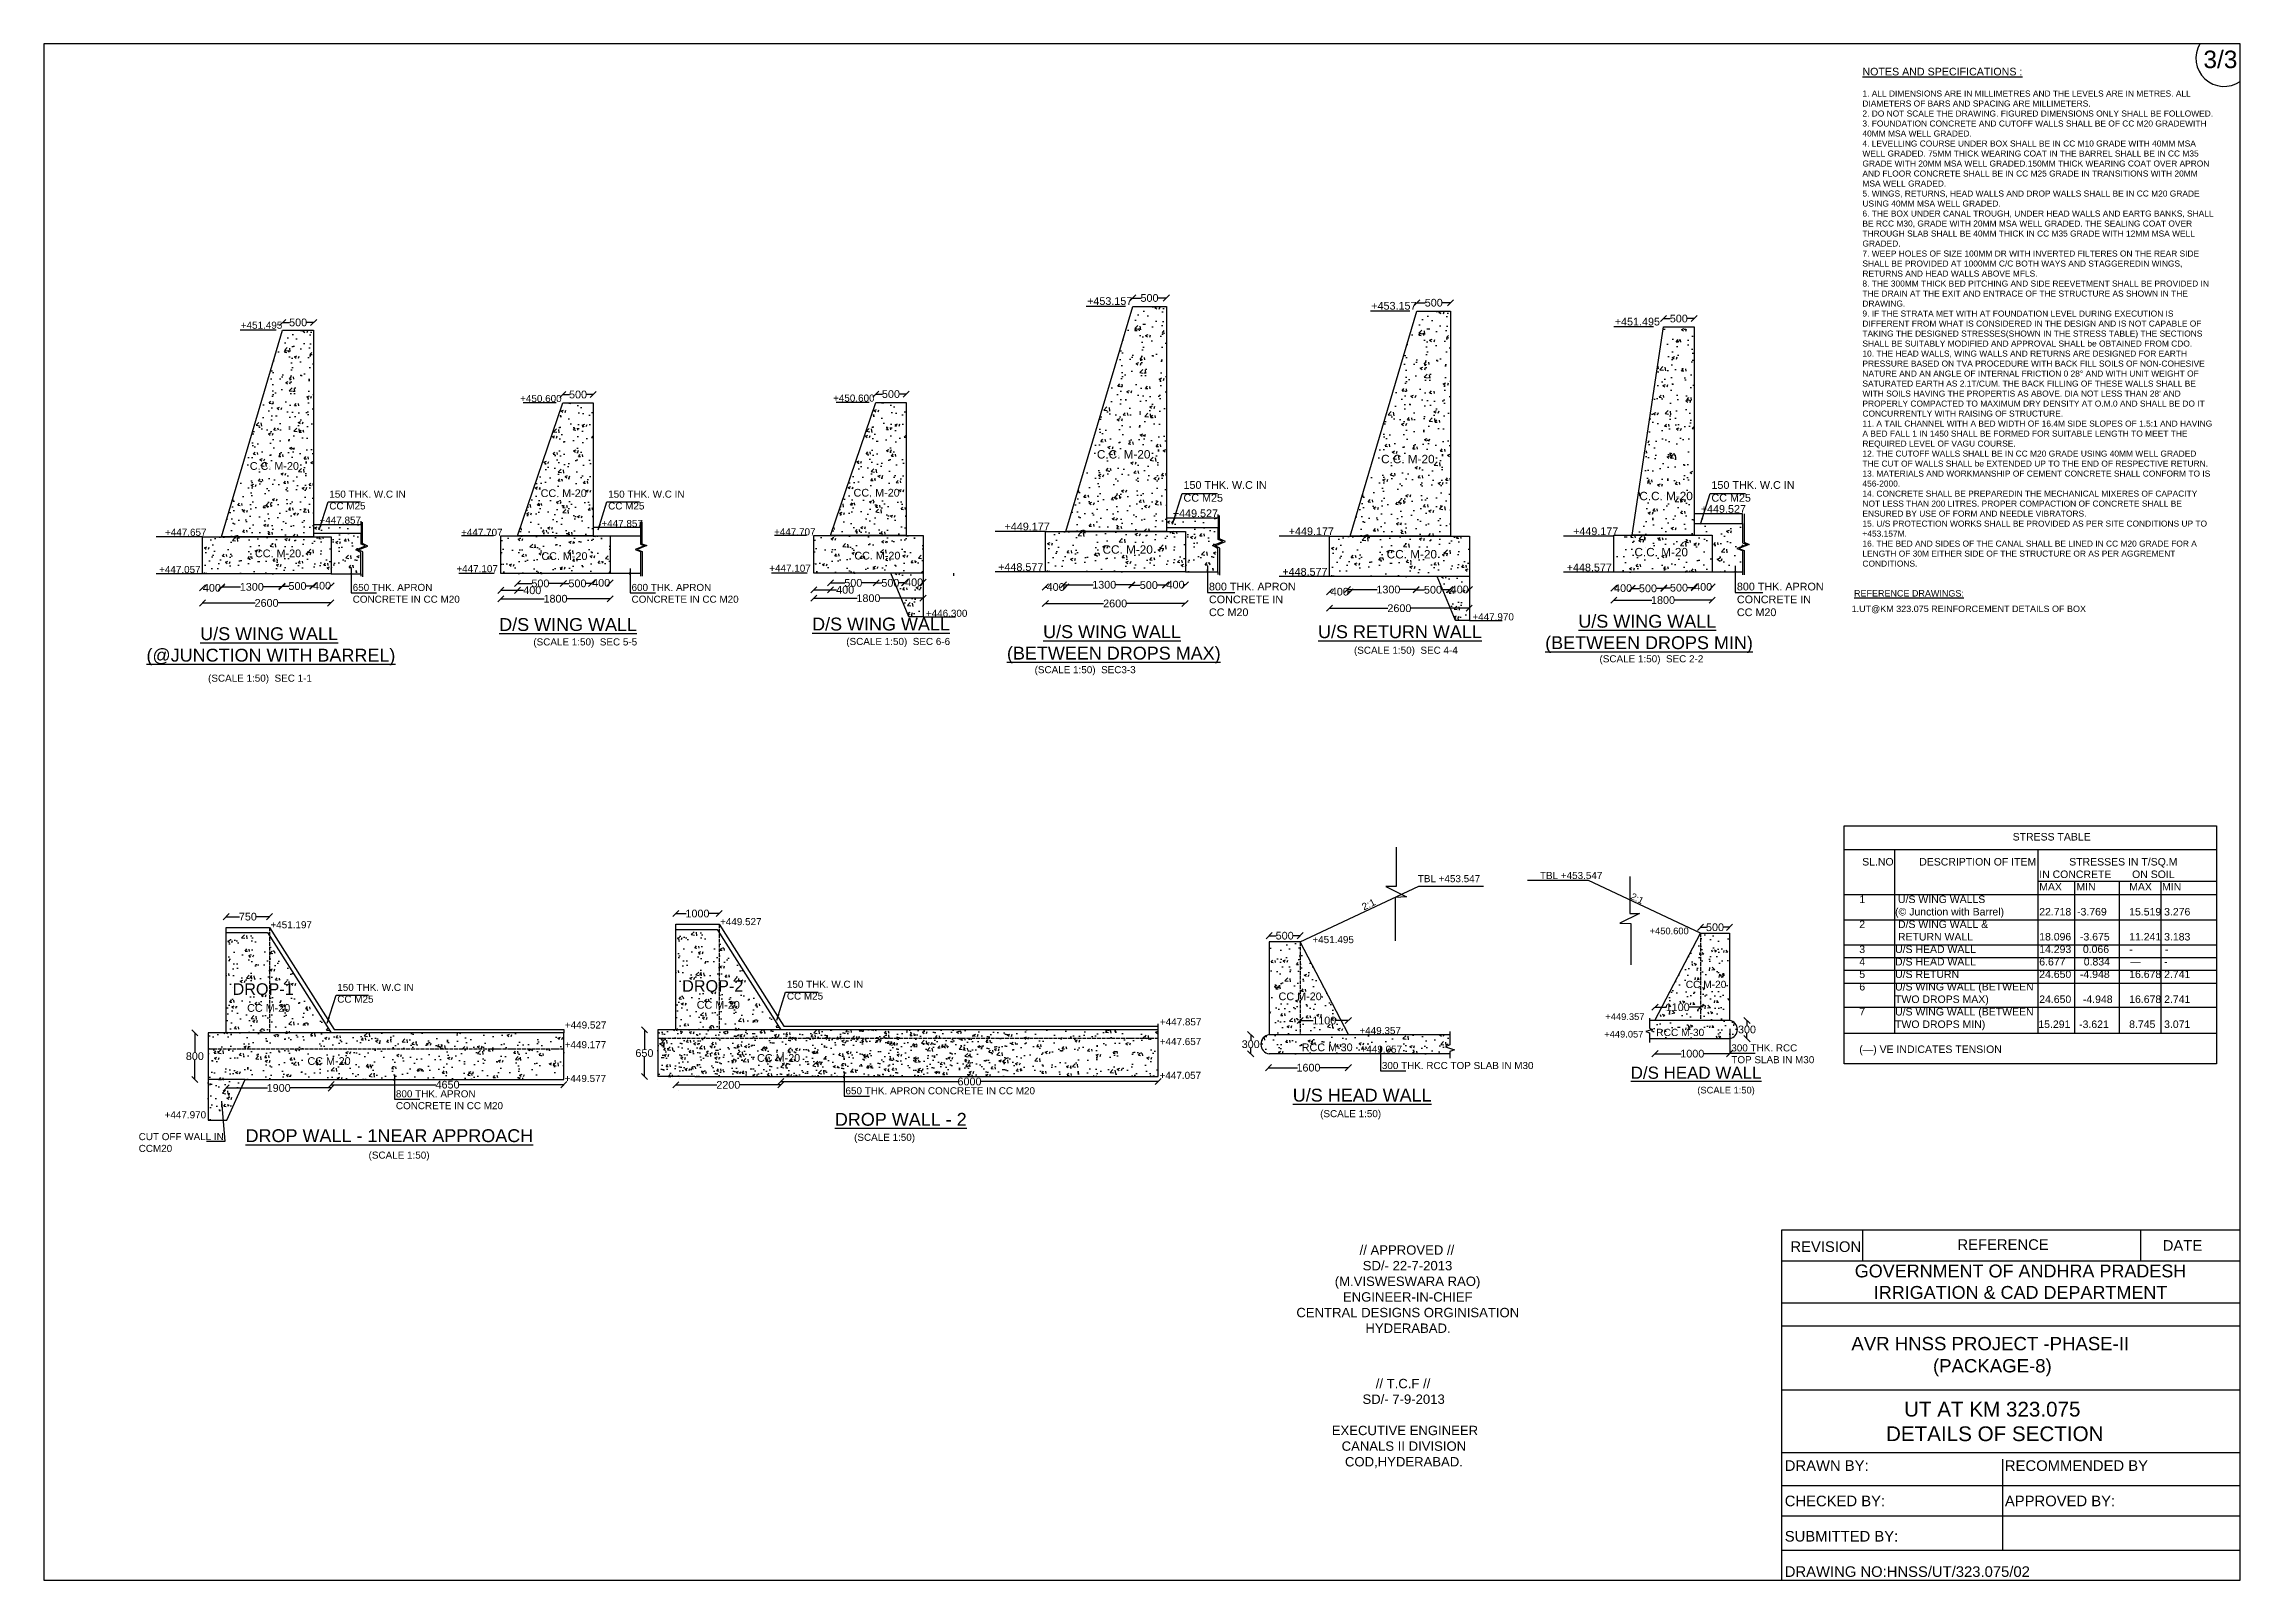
# Model space of a CAD drawing. Header units: millimetres. Extents: x 5124 to 6568637, y 2311 to 91879094.
# Drawn here: x 3730503 to 3764640, y 45931793 to 45955673 of the extents above; entities that cross this region are included whole.
import ezdxf

# ---------------------------------------------------------------- set-up
doc = ezdxf.new("R2010")
doc.units = ezdxf.units.MM
doc.header["$MEASUREMENT"] = 0
doc.linetypes.add('ACAD_ISO02W100', pattern=[15, 12, -3])
for name, color, linetype in [('DIMENSION', 7, 'Continuous'), ('DRAWING', 7, 'Continuous'), ('TEXT', 7, 'Continuous')]:
    doc.layers.add(name, color=color, linetype=linetype)
doc.styles.get("Standard").update_dxf_attribs({"font": 'arial.ttf', "height": 120})
doc.dimstyles.get("Standard").update_dxf_attribs({"dimtxt": 200, "dimasz": 110, "dimexe": 0.18, "dimexo": 0.0625, "dimgap": 0.09, "dimtad": 0, "dimtih": 1, "dimtoh": 1, "dimdec": 0, "dimzin": 0, "dimdsep": 46, "dimtxsty": 'Standard', "dimblk": 'OBLIQUE', "dimcen": 0.09, "dimse1": 1, "dimse2": 1, "dimadec": 0, "dimazin": 0, "dimtfac": 1, "dimtdec": 0, "dimtofl": 0, "dimtmove": 0, "dimatfit": 3, "dimfxl": 1, "dimtolj": 1, "dimtzin": 0, "dimarcsym": 0})
pattern_1 = [(50, (0, 0), (394.4931004, -34.5136742), [41.25, -453.75]), (355, (0, 0), (-76.3132335, 413.7056735), [33, -363]), (100.4514, (32.87, -2.88), (318.18016, 379.191748), [35.0571045, -385.6281616]), (46.1842, (0, 110), (586.982577, -91.035458), [61.875, -680.625]), (96.6356, (48.9, 102.4), (514.064488, 535.764829), [52.5856584, -578.44215]), (351.1842, (0, 110), (514.06407, 535.7652305), [49.5, -544.5]), (21, (55, 82.5), (328.2988787, -221.4403899), [41.25, -453.75]), (326, (55, 82.5), (133.8234326, 398.8325248), [33, -363]), (71.4514, (82.36, 64.05), (462.1224457, 177.3917732), [35.0571045, -385.6281616]), (37.5, (0, 0), (6.68792042, 183.0916196), [0, -358.6, 0, -368.5, 0, -364.375]), (7.5, (0, 0), (144.6882456, 216.9264415), [0, -210.1, 0, -350.35, 0, -138.875]), (327.5, (-122.65, 0), (293.6023399, -12.40517945), [0, -137.5, 0, -429, 0, -569.25]), (317.5, (-177.65, 0), (320.7523931, 55.0577403), [0, -178.75, 0, -284.9, 0, -404.25])]
pattern_2 = [(130, (7289324.7, 2658069.18), (-371.66992, -32.5169047), [38.863504, -427.4985444]), (185, (7289324.7, 2658069.18), (71.8981735, 389.7709603), [31.0908032, -341.9988355]), (79.5486, (7289293.73, 2658066.47), (-299.7720226, 357.253819), [33.028895, -363.3178573]), (133.8158, (7289324.7, 2658172.8), (-553.023024, -85.7686518), [58.295256, -641.2478166]), (83.3644, (7289278.6, 2658165.67), (-484.323571, 504.768451), [49.543344, -544.976699]), (188.8158, (7289324.7, 2658172.8), (-484.323177, 504.768829), [46.636205, -512.998253]), (159, (7289272.88, 2658146.9), (-309.3053284, -208.6290784), [38.863504, -427.4985444]), (214, (7289272.9, 2658146.9), (-126.0811518, 375.7582894), [31.0908032, -341.9988355]), (108.5486, (7289247.1, 2658129.52), (-435.386607, 167.12887), [33.028895, -363.3178573]), (142.5, (7289324.7, 2658069.18), (-6.3009945, 172.4989551), [0, -337.8533951, 0, -347.1806361, 0, -343.2942857]), (172.5, (7289324.7, 2658069.18), (-136.3173871, 204.3762821), [0, -197.9447806, 0, -330.0806943, 0, -130.8404636]), (212.5, (7289440.26, 2658069.18), (-276.6161387, -11.68748465), [0, -129.5450135, 0, -404.180442, 0, -536.3163557]), (222.5, (7289492.07, 2658069.18), (-302.1954406, 51.8724051), [0, -168.4085175, 0, -268.4172679, 0, -380.8623396])]

msp = doc.modelspace()

# ---------------------------------------------------------------- texts
at = {"layer": 'DRAWING'}
msp.add_text('3/3', height=271.94, dxfattribs=at).set_placement((3764069.8, 45955296.5))
at = {"layer": 'DRAWING', "linetype": 'Continuous', "attachment_point": 1}
for s, insert, char_height, width in [('150 THK. W.C IN \\PCC M25', (3734939.1, 45948729.3), 110, 1767.245), ('150 THK. W.C IN \\PCC M25', (3739273.5, 45948729.3), 110, 1767.245), ('150 THK. W.C IN \\PCC M25', (3748216.3, 45948876.2), 119.778, 1924.34), ('150 THK. W.C IN \\PCC M25', (3756422.6, 45948876.2), 119.778, 1924.34), ('+449.527', (3748050.4, 45948436.1), 119.78, 719.944), ('+449.527', (3756256.6, 45948504.3), 119.78, 719.944), ('+447.857', (3734786.6, 45948325.1), 110, 661.171), ('650 THK. APRON CONCRETE IN CC M20', (3735302.4, 45947279.2), 110, 1767.245), ('600 THK. APRON CONCRETE IN CC M20', (3739636.9, 45947279.2), 110, 1767.245), ('800 THK. APRON CONCRETE IN \\PCC M20', (3748612, 45947297.3), 119.778, 1924.34), ('800 THK. APRON CONCRETE IN \\PCC M20', (3756818.2, 45947297.3), 119.778, 1924.34), ('150 THK. W.C IN \\PCC M25', (3735062.8, 45941061.9), 110, 1767.245), ('150 THK. W.C IN \\PCC M25', (3742051.3, 45941110.1), 110, 1767.245), ('300 THK. RCC TOP SLAB IN M30', (3751299.7, 45939847.3), 110, 3166.556), ('300 THK. RCC TOP SLAB IN M30', (3756731.9, 45940121.2), 110, 1331.793), ('800 THK. APRON CONCRETE IN CC M20', (3735974, 45939406.6), 110, 1767.245), ('650 THK. APRON CONCRETE IN CC M20', (3742962.5, 45939454.8), 110, 3166.556), ('CUT OFF WALL IN CCM20', (3731975.7, 45938742), 110, 1767.245)]:
    msp.add_mtext(s, dxfattribs=dict(at, insert=insert, char_height=char_height, width=width))
at = {"layer": 'TEXT'}
for s, height, p in [('+453.157', 119.78, (3746717.9, 45951615.6)), ('+453.157', 119.78, (3751135.1, 45951542.3)), ('+451.495', 110, (3733562.9, 45951245.1)), ('+451.495', 119.78, (3754920.1, 45951296.5)), ('+450.600', 110, (3737905.1, 45950105.4)), ('+450.600', 110, (3742769.1, 45950112.8)), (' C.C. M-20', 120, (3733656.6, 45949052)), (' C.C. M-20', 130.67, (3746819.8, 45949227.6)), (' C.C. M-20', 130.67, (3751237.1, 45949154.3)), (' CC. M-20', 120, (3738176.8, 45948628.7)), (' CC. M-20', 120, (3743040.9, 45948636.1)), (' C.C. M-20', 130.67, (3755250.7, 45948579.5)), ('+447.657', 110, (3732384.7, 45948026.6)), ('+447.707', 110, (3736987.5, 45948025.9)), ('+447.857', 110, (3739168, 45948163.1)), ('+447.707', 110, (3741851.5, 45948033.3)), ('+449.177', 119.78, (3745434.9, 45948111)), ('+449.177', 119.78, (3749852.1, 45948037.7)), ('+449.177', 119.78, (3754272.1, 45948037.7)), (' CC. M-20', 120, (3733737, 45947693.2)), (' CC. M-20', 120, (3738188.1, 45947651)), (' CC. M-20', 120, (3743052.2, 45947658.4)), (' CC. M-20', 130.67, (3746907.5, 45947748)), (' CC. M-20', 130.67, (3751324.7, 45947674.7)), (' C.C. M-20', 130.67, (3755175.5, 45947707.4)), ('+447.057', 110, (3732293.2, 45947447.9)), ('+447.107', 110, (3736913.9, 45947460.1)), ('+447.107', 110, (3741777.9, 45947467.5)), ('+448.577', 119.78, (3745335.3, 45947481)), ('+448.577', 119.78, (3749752.5, 45947407.6)), ('+448.577', 119.78, (3754172.5, 45947474.3)), ('%%UREFERENCE DRAWINGS:', 100, (3758638.7, 45947082.6)), ('+446.300', 110, (3744212.3, 45946766.7)), ('+447.970', 110, (3752706.8, 45946711.7)), ('1.UT@KM 323.075 REINFORCEMENT DETAILS OF BOX  ', 100, (3758601.8, 45946841.3)), ('TBL +453.547', 110, (3751858.4, 45942642.1)), ('TBL +453.547', 110, (3753757.5, 45942690.7)), ('+451.197', 110, (3734024.1, 45941925.7)), ('+449.527', 110, (3741012.5, 45941973.9)), ('+450.600', 103.64, (3755461.6, 45941832.4)), ('+451.495', 110, (3750219.9, 45941694.5)), ('DROP-1', 180, (3733435.2, 45940890.6)), ('DROP-2', 180, (3740423.6, 45940938.9)), (' CC M-20', 120, (3749647.3, 45940807.1)), (' CC M-20', 113.06, (3755979, 45940996.3)), (' CC M-20', 120, (3733614.9, 45940626.8)), (' CC M-20', 120, (3740603.4, 45940675)), ('+447.857', 110, (3747849.3, 45940415.6)), ('+449.357', 103.64, (3754773.6, 45940500)), ('+449.177', 110, (3738598.2, 45940061.4)), ('+449.527', 110, (3738600.7, 45940367.4)), ('+447.657', 110, (3747846.8, 45940109.6)), ('+449.357', 110, (3750950.9, 45940280.4)), ('+449.057', 103.64, (3754756.8, 45940227.4)), (' RCC M-30', 113.06, (3755521.3, 45940250)), (' CC M-20', 120, (3734552.9, 45939801.7)), (' CC M-20', 120, (3741541.3, 45939849.9)), (' RCC M-30', 120, (3750007.2, 45940015)), ('+449.057', 110, (3750968.8, 45939991.1)), ('+449.577', 110, (3738596.4, 45939536.2)), ('+447.057', 110, (3747845, 45939584.4)), ('+447.970', 110, (3732379.2, 45938971.6))]:
    msp.add_text(s, height=height, dxfattribs=at).set_placement(p)
for height, rotation, p in [(110, 25.68654, (3751020.3, 45942200.5)), (103.64, 334.31346, (3755156.4, 45942386.6))]:
    msp.add_text('2:1', height=height, rotation=rotation, dxfattribs=at).set_placement(p)
at = {"layer": 'TEXT', "linetype": 'Continuous', "attachment_point": 1}
for s, insert, char_height, width in [("{\\H1.2722x;\\LNOTES AND SPECIFICATIONS :}  \\P\\P1. ALL DIMENSIONS ARE IN MILLIMETRES AND THE LEVELS ARE IN METRES. ALL DIAMETERS OF BARS AND SPACING ARE MILLIMETERS. \\P2. DO NOT SCALE THE DRAWING. FIGURED DIMENSIONS ONLY SHALL BE FOLLOWED. \\P3. FOUNDATION CONCRETE AND CUTOFF WALLS SHALL BE OF CC M20 GRADEWITH 40MM MSA WELL GRADED. \\P4. LEVELLING COURSE UNDER BOX SHALL BE IN CC M10 GRADE WITH 40MM MSA WELL GRADED. 75MM THICK WEARING COAT IN THE BARREL SHALL BE IN CC M35 GRADE WITH 20MM MSA WELL GRADED.150MM THICK WEARING COAT OVER APRON AND FLOOR CONCRETE SHALL BE IN CC M25 GRADE IN TRANSITIONS WITH 20MM MSA WELL GRADED. \\P5. WINGS, RETURNS, HEAD WALLS AND DROP WALLS SHALL BE IN CC M20 GRADE USING 40MM MSA WELL GRADED. \\P6. THE BOX UNDER CANAL TROUGH, UNDER HEAD WALLS AND EARTG BANKS, SHALL BE RCC M30, GRADE WITH 20MM MSA WELL GRADED. THE SEALING COAT OVER THROUGH SLAB SHALL BE 40MM THICK IN CC M35 GRADE WITH 12MM MSA WELL GRADED. \\P7. WEEP HOLES OF SIZE 100MM DR WITH INVERTED FILTERES ON THE REAR SIDE SHALL BE PROVIDED AT 1000MM C/C BOTH WAYS AND STAGGEREDIN WINGS, RETURNS AND HEAD WALLS ABOVE MFLS. \\P8. THE 300MM THICK BED PITCHING AND SIDE REEVETMENT SHALL BE PROVIDED IN THE DRAIN AT THE EXIT AND ENTRACE OF THE STRUCTURE AS SHOWN IN THE DRAWING. \\P9. IF THE STRATA MET WITH AT FOUNDATION LEVEL DURING EXECUTION IS DIFFERENT FROM WHAT IS CONSIDERED IN THE DESIGN AND IS NOT CAPABLE OF TAKING THE DESIGNED STRESSES(SHOWN IN THE STRESS TABLE) THE SECTIONS SHALL BE SUITABLY MODIFIED AND APPROVAL SHALL be OBTAINED FROM CDO. \\P10. THE HEAD WALLS, WING WALLS AND RETURNS ARE DESIGNED FOR EARTH PRESSURE BASED ON TVA PROCEDURE WITH BACK FILL SOILS OF NON-COHESIVE NATURE AND AN ANGLE OF INTERNAL FRICTION 0 28° AND WITH UNIT WEIGHT OF SATURATED EARTH AS 2.1T/CUM. THE BACK FILLING OF THESE WALLS SHALL BE WITH SOILS HAVING THE PROPERTIS AS ABOVE. DIA NOT LESS THAN 28' AND PROPERLY COMPACTED TO MAXIMUM DRY DENSITY AT O.M.0 AND SHALL BE DO IT CONCURRENTLY WITH RAISING OF STRUCTURE. \\P11. A TAIL CHANNEL WITH A BED WIDTH OF 16.4M SIDE SLOPES OF 1.5:1 AND HAVING A BED FALL 1 IN 1450 SHALL BE FORMED FOR SUITABLE LENGTH TO MEET THE REQUIRED LEVEL OF VAGU COURSE. \\P12. THE CUTOFF WALLS SHALL BE IN CC M20 GRADE USING 40MM WELL GRADED THE CUT OF WALLS SHALL be EXTENDED UP TO THE END OF RESPECTIVE RETURN. \\P13. MATERIALS AND WORKMANSHIP OF CEMENT CONCRETE SHALL CONFORM TO IS 456-2000. \\P14. CONCRETE SHALL BE PREPAREDIN THE MECHANICAL MIXERES OF CAPACITY NOT LESS THAN 200 LITRES. PROPER COMPACTION OF CONCRETE SHALL BE ENSURED BY USE OF FORM AND NEEDLE VIBRATORS. \\P15. U/S PROTECTION WORKS SHALL BE PROVIDED AS PER SITE CONDITIONS UP TO +453.157M. \\P16. THE BED AND SIDES OF THE CANAL SHALL BE LINED IN CC M20 GRADE FOR A LENGTH OF 30M EITHER SIDE OF THE STRUCTURE OR AS PER AGGREMENT CONDITIONS. ", (3758769.4, 45955301.9), 93.2667, 5448.789), (' \\P\\pi2384.3;STRESS TABLE \\P\\pi2959.8; \\P\\pi0; SL.NO ^IDESCRIPTION OF ITEM ^I^ISTRESSES IN T/SQ.M \\P^I^I^I^I^I^IIN CONCRETE^I ON SOIL \\P^I^I^I^I^I^IMAX     MIN ^I^IMAX^I MIN \\P1 ^I   U/S WING WALLS \\P^I  (© Junction with Barrel) ^I^I22.718  -3.769 ^I15.519 3.276 \\P2^I   D/S WING WALL & \\P^I   RETURN WALL ^I^I^I18.096   -3.675 ^I11.241 3.183 \\P3 ^I  U/S HEAD WALL ^I^I^I14.293    0.066  ^I-^I  -\\P4 ^I  D/S HEAD WALL ^I^I^I6.677^I     0.834       —        - \\P5 ^I  U/S RETURN   ^I^I^I24.650   -4.948 ^I16.678 2.741 \\P6 ^I  U/S WING WALL (BETWEEN \\P^I  TWO DROPS MAX) ^I^I24.650    -4.948 ^I16.678 2.741 \\P7 ^I  U/S WING WALL (BETWEEN \\P^I  TWO DROPS MIN)^I          15.291   -3.621       8.745   3.071 \\P\\P(—) VE INDICATES TENSION ', (3758720.6, 45943600.7), 116.541, 5964.771), ('\\pi1304.1;// APPROVED //\\P\\pi1352.7;SD/- 22-7-2013\\P\\pi918.05;(M.VISWESWARA RAO)\\P\\pi1045.4;ENGINEER-IN-CHIEF\\P\\pi321.67;CENTRAL DESIGNS ORGINISATION\\P\\pi1394.7;HYDERABAD.', (3749649.6, 45936997.1), 145.801, 4079.621), ('\\pi1615.5;// T.C.F //\\P\\pi1409.4;SD/- 7-9-2013\\P\\pi2039.8;\\P\\pi875.34; EXECUTIVE ENGINEER\\P\\pi1085.5;CANALS II DIVISION\\P\\pi1137;COD,HYDERABAD.', (3749589, 45934921), 145.801, 4079.621)]:
    msp.add_mtext(s, dxfattribs=dict(at, insert=insert, char_height=char_height, width=width))
at = {"layer": 'TEXT'}
for s, insert, char_height, width, attachment_point in [('\\pi1143.9;{\\LD/S WING WALL \\P\\pi2121.7;  }', (3736435.7, 45946747.2), 200, 4398.658, 1), ('\\pi1143.9;{\\LD/S WING WALL \\P\\pi2121.7;  }', (3741299.7, 45946754.7), 200, 4398.658, 1), ('\\pi1144.1;{\\LU/S WING WALL \\P\\pi551.24; (BETWEEN DROPS MIN)}', (3753209.6, 45946798.4), 200, 4398.658, 1), ('\\pi1144.1;{\\LU/S WING WALL \\P\\pi230.98; (@JUNCTION WITH BARREL)}', (3731788.1, 45946604.4), 200, 4398.658, 1), ('\\pi132.69;(SCALE 1:50)  SEC 5-5', (3737977.5, 45946432.1), 110, 1864.134, 1), ('\\pi133.14;(SCALE 1:50)  SEC 6-6', (3742841.6, 45946439.5), 110, 1864.134, 1), ('\\pi1144.1;{\\LU/S WING WALL \\P\\pi504.58; (BETWEEN DROPS MAX)}', (3744890.1, 45946636.1), 200, 4398.658, 1), ('\\pi942.3;{\\LU/S RETURN WALL \\P\\pi2121.7;  }', (3749365.1, 45946635.4), 200, 4398.658, 1), ('\\pi262.61;(SCALE 1:50)  SEC 4-4', (3750603.6, 45946302.5), 110, 2122.689, 1), ('\\pi283.73;(SCALE 1:50)  SEC3-3', (3745618.3, 45946000.1), 110, 2122.689, 1), ('\\pi262.94;(SCALE 1:50)  SEC 2-2', (3754419.7, 45946169.8), 110, 2122.689, 1), ('\\pi5.2021;(SCALE 1:50)  SEC 1-1', (3733049.3, 45945868.6), 110, 1587.096, 1), ('{\\LD/S HEAD WALL}', (3757200.3, 45939774.7), 188.429, 2025.762, 3), ('\\pi11.982;{\\LU/S HEAD WALL}', (3749902.9, 45939431.4), 200, 2150.158, 1), ('(SCALE 1:50)   ', (3757096.3, 45939461.3), 103.636, 1495.275, 3), ('\\pi867.52;{\\LDROP WALL - 1NEAR APPROACH}', (3732770, 45938801.6), 200, 6162.334, 1), ('\\pi2074.6;{\\LDROP WALL - 2}', (3740722.3, 45939055.8), 200, 6162.334, 1), ('\\pi326.95;(SCALE 1:50)   ', (3750013.4, 45939098.8), 110, 1587.096, 1), ('\\pi326.95;(SCALE 1:50)   ', (3735222.4, 45938454.5), 110, 1587.096, 1), ('\\pi326.95;(SCALE 1:50)   ', (3742769.2, 45938731.2), 110, 1587.096, 1), ('REFERENCE', (3760246.2, 45937091.3), 164.7, 1536.745, 1), ('REVISION', (3757650, 45937059), 164.7, 1536.745, 1), ('DATE', (3763437.4, 45937077.6), 164.7, 1536.745, 1), ('\\pi1909.3;AVR HNSS PROJECT -PHASE-II\\P\\pi3097.2; (PACKAGE-8)\\P\\pi4014.9; ', (3756689, 45935572.6), 206.764, 8110.047, 1), ('\\pi2206.7;UT AT KM 323.075\\P\\pi1836.4; DETAILS OF SECTION', (3757210.7, 45934564.7), 229.254, 7116.676, 1), ('DRAWN BY:^I^I^I^I  RECOMMENDED BY\\P\\PCHECKED BY:^I^I^I  APPROVED BY:\\P\\PSUBMITTED BY:\\P\\PDRAWING NO:HNSS/UT/323.075/02', (3757562.2, 45933654.8), 164.704, 6575.327, 1)]:
    msp.add_mtext(s, dxfattribs=dict(at, insert=insert, char_height=char_height, width=width, attachment_point=attachment_point))
at = {"layer": 'TEXT', "color": 7, "insert": (3761226.9, 45936430.3), "char_height": 200, "width": 7845.649, "attachment_point": 5}
msp.add_mtext('GOVERNMENT OF ANDHRA PRADESH\\PIRRIGATION & CAD DEPARTMENT', dxfattribs=at)

# ---------------------------------------------------------------- blocks, each defined once
blk = doc.blocks.new('_Oblique')
at = {"color": 0, "linetype": 'ByBlock', "lineweight": -2}
blk.add_line((-0.5, -0.5), (0.5, 0.5), dxfattribs=at)
blk = doc.blocks.new('*D81')
at = {"layer": 'Defpoints', "color": 0, "linetype": 'Continuous', "transparency": 16777216}
for p in [(3734214, 45951224), (3734695, 45951343), (3734695, 45951224)]:
    blk.add_point(p, dxfattribs=at)
at = {"layer": 'DIMENSION', "color": 0, "linetype": 'Continuous', "lineweight": -2, "transparency": 16777216}
for p, q in [((3734214, 45951343), (3734322, 45951343)), ((3734695, 45951343), (3734587, 45951343))]:
    blk.add_line(p, q, dxfattribs=at)
at = {"layer": 'DIMENSION', "color": 0, "linetype": 'Continuous', "lineweight": -2, "transparency": 16777216, "xscale": 95, "yscale": 95, "zscale": 95, "rotation": 180}
blk.add_blockref('_Oblique', (3734214, 45951343), dxfattribs=at)
at = {"layer": 'DIMENSION', "color": 0, "linetype": 'Continuous', "lineweight": -2, "transparency": 16777216, "xscale": 95, "yscale": 95, "zscale": 95}
blk.add_blockref('_Oblique', (3734695, 45951343), dxfattribs=at)
at = {"layer": 'DIMENSION', "color": 0, "linetype": 'Continuous', "transparency": 16777216, "insert": (3734454, 45951343), "char_height": 120, "attachment_point": 5}
blk.add_mtext('\\A1;500', dxfattribs=at)
blk = doc.blocks.new('*D82')
at = {"layer": 'Defpoints', "color": 0, "linetype": 'Continuous', "transparency": 16777216}
for p in [(3732967, 45948012), (3733261, 45948012), (3733261, 45947217)]:
    blk.add_point(p, dxfattribs=at)
at = {"layer": 'DIMENSION', "color": 0, "linetype": 'Continuous', "lineweight": -2, "transparency": 16777216}
for p, q in [((3732967, 45947217), (3732979, 45947217)), ((3733261, 45947217), (3733249, 45947217))]:
    blk.add_line(p, q, dxfattribs=at)
at = {"layer": 'DIMENSION', "color": 0, "linetype": 'Continuous', "lineweight": -2, "transparency": 16777216, "xscale": 95, "yscale": 95, "zscale": 95, "rotation": 180}
blk.add_blockref('_Oblique', (3732967, 45947217), dxfattribs=at)
at = {"layer": 'DIMENSION', "color": 0, "linetype": 'Continuous', "lineweight": -2, "transparency": 16777216, "xscale": 95, "yscale": 95, "zscale": 95}
blk.add_blockref('_Oblique', (3733261, 45947217), dxfattribs=at)
at = {"layer": 'DIMENSION', "color": 0, "linetype": 'Continuous', "transparency": 16777216, "insert": (3733114, 45947217), "char_height": 120, "attachment_point": 5}
blk.add_mtext('\\A1;400', dxfattribs=at)
blk = doc.blocks.new('*D83')
at = {"layer": 'Defpoints', "color": 0, "linetype": 'Continuous', "transparency": 16777216}
for p in [(3733266, 45948012), (3734203, 45947232), (3734203, 45947171)]:
    blk.add_point(p, dxfattribs=at)
at = {"layer": 'DIMENSION', "color": 0, "linetype": 'Continuous', "lineweight": -2, "transparency": 16777216}
for p, q in [((3733266, 45947232), (3733561, 45947232)), ((3734203, 45947232), (3733908, 45947232))]:
    blk.add_line(p, q, dxfattribs=at)
at = {"layer": 'DIMENSION', "color": 0, "linetype": 'Continuous', "lineweight": -2, "transparency": 16777216, "xscale": 95, "yscale": 95, "zscale": 95, "rotation": 180}
blk.add_blockref('_Oblique', (3733266, 45947232), dxfattribs=at)
at = {"layer": 'DIMENSION', "color": 0, "linetype": 'Continuous', "lineweight": -2, "transparency": 16777216, "xscale": 95, "yscale": 95, "zscale": 95}
blk.add_blockref('_Oblique', (3734203, 45947232), dxfattribs=at)
at = {"layer": 'DIMENSION', "color": 0, "linetype": 'Continuous', "transparency": 16777216, "insert": (3733734, 45947232), "char_height": 120, "attachment_point": 5}
blk.add_mtext('\\A1;1300', dxfattribs=at)
blk = doc.blocks.new('*D84')
at = {"layer": 'Defpoints', "color": 0, "linetype": 'Continuous', "transparency": 16777216}
for p in [(3734203, 45947232), (3734685, 45947245), (3734685, 45947245)]:
    blk.add_point(p, dxfattribs=at)
at = {"layer": 'DIMENSION', "color": 0, "linetype": 'Continuous', "lineweight": -2, "transparency": 16777216}
for p, q in [((3734203, 45947245), (3734312, 45947245)), ((3734685, 45947245), (3734576, 45947245))]:
    blk.add_line(p, q, dxfattribs=at)
at = {"layer": 'DIMENSION', "color": 0, "linetype": 'Continuous', "lineweight": -2, "transparency": 16777216, "xscale": 95, "yscale": 95, "zscale": 95, "rotation": 180}
blk.add_blockref('_Oblique', (3734203, 45947245), dxfattribs=at)
at = {"layer": 'DIMENSION', "color": 0, "linetype": 'Continuous', "lineweight": -2, "transparency": 16777216, "xscale": 95, "yscale": 95, "zscale": 95}
blk.add_blockref('_Oblique', (3734685, 45947245), dxfattribs=at)
at = {"layer": 'DIMENSION', "color": 0, "linetype": 'Continuous', "transparency": 16777216, "insert": (3734444, 45947245), "char_height": 120, "attachment_point": 5}
blk.add_mtext('\\A1;500', dxfattribs=at)
blk = doc.blocks.new('*D85')
at = {"layer": 'Defpoints', "color": 0, "linetype": 'Continuous', "transparency": 16777216}
for p in [(3734966, 45947434), (3734685, 45947245), (3734966, 45947250)]:
    blk.add_point(p, dxfattribs=at)
at = {"layer": 'DIMENSION', "color": 0, "linetype": 'Continuous', "lineweight": -2, "transparency": 16777216}
for p, q in [((3734685, 45947250), (3734691, 45947250)), ((3734966, 45947250), (3734960, 45947250))]:
    blk.add_line(p, q, dxfattribs=at)
at = {"layer": 'DIMENSION', "color": 0, "linetype": 'Continuous', "lineweight": -2, "transparency": 16777216, "xscale": 95, "yscale": 95, "zscale": 95, "rotation": 180}
blk.add_blockref('_Oblique', (3734685, 45947250), dxfattribs=at)
at = {"layer": 'DIMENSION', "color": 0, "linetype": 'Continuous', "lineweight": -2, "transparency": 16777216, "xscale": 95, "yscale": 95, "zscale": 95}
blk.add_blockref('_Oblique', (3734966, 45947250), dxfattribs=at)
at = {"layer": 'DIMENSION', "color": 0, "linetype": 'Continuous', "transparency": 16777216, "insert": (3734826, 45947250), "char_height": 120, "attachment_point": 5}
blk.add_mtext('\\A1;400', dxfattribs=at)
blk = doc.blocks.new('*D86')
at = {"layer": 'Defpoints', "color": 0, "linetype": 'Continuous', "transparency": 16777216}
for p in [(3732967, 45947217), (3734960, 45947245), (3732967, 45946982)]:
    blk.add_point(p, dxfattribs=at)
at = {"layer": 'DIMENSION', "color": 0, "linetype": 'Continuous', "lineweight": -2, "transparency": 16777216}
for p, q in [((3732967, 45946982), (3733784, 45946982)), ((3734960, 45946982), (3734144, 45946982))]:
    blk.add_line(p, q, dxfattribs=at)
at = {"layer": 'DIMENSION', "color": 0, "linetype": 'Continuous', "lineweight": -2, "transparency": 16777216, "xscale": 95, "yscale": 95, "zscale": 95, "rotation": 180}
blk.add_blockref('_Oblique', (3732967, 45946982), dxfattribs=at)
at = {"layer": 'DIMENSION', "color": 0, "linetype": 'Continuous', "lineweight": -2, "transparency": 16777216, "xscale": 95, "yscale": 95, "zscale": 95}
blk.add_blockref('_Oblique', (3734960, 45946982), dxfattribs=at)
at = {"layer": 'DIMENSION', "color": 0, "linetype": 'Continuous', "transparency": 16777216, "insert": (3733964, 45946982), "char_height": 120, "attachment_point": 5}
blk.add_mtext('\\A1;2600', dxfattribs=at)
blk = doc.blocks.new('*D87')
at = {"layer": 'Defpoints', "color": 0, "linetype": 'Continuous', "transparency": 16777216}
for p in [(3737606, 45948025), (3737864, 45948025), (3737864, 45947179)]:
    blk.add_point(p, dxfattribs=at)
at = {"layer": 'DIMENSION', "color": 0, "linetype": 'Continuous', "lineweight": -2, "transparency": 16777216}
for p, q in [((3737606, 45947179), (3737864, 45947179)), ((3737864, 45947179), (3737959, 45947179))]:
    blk.add_line(p, q, dxfattribs=at)
at = {"layer": 'DIMENSION', "color": 0, "linetype": 'Continuous', "lineweight": -2, "transparency": 16777216, "xscale": 95, "yscale": 95, "zscale": 95, "rotation": 180}
blk.add_blockref('_Oblique', (3737606, 45947179), dxfattribs=at)
at = {"layer": 'DIMENSION', "color": 0, "linetype": 'Continuous', "lineweight": -2, "transparency": 16777216, "xscale": 95, "yscale": 95, "zscale": 95}
blk.add_blockref('_Oblique', (3737864, 45947179), dxfattribs=at)
at = {"layer": 'DIMENSION', "color": 0, "linetype": 'Continuous', "transparency": 16777216, "insert": (3738094, 45947179), "char_height": 120, "attachment_point": 5}
blk.add_mtext('\\A1;400', dxfattribs=at)
blk = doc.blocks.new('*D88')
at = {"layer": 'Defpoints', "color": 0, "linetype": 'Continuous', "transparency": 16777216}
for p in [(3737864, 45947179), (3738576, 45947286), (3738576, 45947171)]:
    blk.add_point(p, dxfattribs=at)
at = {"layer": 'DIMENSION', "color": 0, "linetype": 'Continuous', "lineweight": -2, "transparency": 16777216}
for p, q in [((3737864, 45947286), (3738087, 45947286)), ((3738576, 45947286), (3738352, 45947286))]:
    blk.add_line(p, q, dxfattribs=at)
at = {"layer": 'DIMENSION', "color": 0, "linetype": 'Continuous', "lineweight": -2, "transparency": 16777216, "xscale": 95, "yscale": 95, "zscale": 95, "rotation": 180}
blk.add_blockref('_Oblique', (3737864, 45947286), dxfattribs=at)
at = {"layer": 'DIMENSION', "color": 0, "linetype": 'Continuous', "lineweight": -2, "transparency": 16777216, "xscale": 95, "yscale": 95, "zscale": 95}
blk.add_blockref('_Oblique', (3738576, 45947286), dxfattribs=at)
at = {"layer": 'DIMENSION', "color": 0, "linetype": 'Continuous', "transparency": 16777216, "insert": (3738220, 45947286), "char_height": 120, "attachment_point": 5}
blk.add_mtext('\\A1;500', dxfattribs=at)
blk = doc.blocks.new('*D89')
at = {"layer": 'Defpoints', "color": 0, "linetype": 'Continuous', "transparency": 16777216}
for p in [(3738576, 45947286), (3739017, 45947286), (3739017, 45947286)]:
    blk.add_point(p, dxfattribs=at)
at = {"layer": 'DIMENSION', "color": 0, "linetype": 'Continuous', "lineweight": -2, "transparency": 16777216}
for p, q in [((3738576, 45947286), (3738664, 45947286)), ((3739017, 45947286), (3738929, 45947286))]:
    blk.add_line(p, q, dxfattribs=at)
at = {"layer": 'DIMENSION', "color": 0, "linetype": 'Continuous', "lineweight": -2, "transparency": 16777216, "xscale": 95, "yscale": 95, "zscale": 95, "rotation": 180}
blk.add_blockref('_Oblique', (3738576, 45947286), dxfattribs=at)
at = {"layer": 'DIMENSION', "color": 0, "linetype": 'Continuous', "lineweight": -2, "transparency": 16777216, "xscale": 95, "yscale": 95, "zscale": 95}
blk.add_blockref('_Oblique', (3739017, 45947286), dxfattribs=at)
at = {"layer": 'DIMENSION', "color": 0, "linetype": 'Continuous', "transparency": 16777216, "insert": (3738796, 45947286), "char_height": 120, "attachment_point": 5}
blk.add_mtext('\\A1;500', dxfattribs=at)
blk = doc.blocks.new('*D90')
at = {"layer": 'Defpoints', "color": 0, "linetype": 'Continuous', "transparency": 16777216}
for p in [(3739304, 45947440), (3739026, 45947295), (3739304, 45947295)]:
    blk.add_point(p, dxfattribs=at)
at = {"layer": 'DIMENSION', "color": 0, "linetype": 'Continuous', "lineweight": -2, "transparency": 16777216}
for p, q in [((3739026, 45947295), (3739030, 45947295)), ((3739304, 45947295), (3739300, 45947295))]:
    blk.add_line(p, q, dxfattribs=at)
at = {"layer": 'DIMENSION', "color": 0, "linetype": 'Continuous', "lineweight": -2, "transparency": 16777216, "xscale": 95, "yscale": 95, "zscale": 95, "rotation": 180}
blk.add_blockref('_Oblique', (3739026, 45947295), dxfattribs=at)
at = {"layer": 'DIMENSION', "color": 0, "linetype": 'Continuous', "lineweight": -2, "transparency": 16777216, "xscale": 95, "yscale": 95, "zscale": 95}
blk.add_blockref('_Oblique', (3739304, 45947295), dxfattribs=at)
at = {"layer": 'DIMENSION', "color": 0, "linetype": 'Continuous', "transparency": 16777216, "insert": (3739165, 45947295), "char_height": 120, "attachment_point": 5}
blk.add_mtext('\\A1;400', dxfattribs=at)
blk = doc.blocks.new('*D91')
at = {"layer": 'Defpoints', "color": 0, "linetype": 'Continuous', "transparency": 16777216}
for p in [(3737606, 45947440), (3739304, 45947440), (3739304, 45947048)]:
    blk.add_point(p, dxfattribs=at)
at = {"layer": 'DIMENSION', "color": 0, "linetype": 'Continuous', "lineweight": -2, "transparency": 16777216}
for p, q in [((3737606, 45947048), (3738281, 45947048)), ((3739304, 45947048), (3738628, 45947048))]:
    blk.add_line(p, q, dxfattribs=at)
at = {"layer": 'DIMENSION', "color": 0, "linetype": 'Continuous', "lineweight": -2, "transparency": 16777216, "xscale": 95, "yscale": 95, "zscale": 95, "rotation": 180}
blk.add_blockref('_Oblique', (3737606, 45947048), dxfattribs=at)
at = {"layer": 'DIMENSION', "color": 0, "linetype": 'Continuous', "lineweight": -2, "transparency": 16777216, "xscale": 95, "yscale": 95, "zscale": 95}
blk.add_blockref('_Oblique', (3739304, 45947048), dxfattribs=at)
at = {"layer": 'DIMENSION', "color": 0, "linetype": 'Continuous', "transparency": 16777216, "insert": (3738455, 45947048), "char_height": 120, "attachment_point": 5}
blk.add_mtext('\\A1;1800', dxfattribs=at)
blk = doc.blocks.new('*D94')
at = {"layer": 'Defpoints', "color": 0, "linetype": 'Continuous', "transparency": 16777216}
for p in [(3742470, 45948032), (3742728, 45948032), (3742728, 45947187)]:
    blk.add_point(p, dxfattribs=at)
at = {"layer": 'DIMENSION', "color": 0, "linetype": 'Continuous', "lineweight": -2, "transparency": 16777216}
for p, q in [((3742470, 45947187), (3742728, 45947187)), ((3742728, 45947187), (3742823, 45947187))]:
    blk.add_line(p, q, dxfattribs=at)
at = {"layer": 'DIMENSION', "color": 0, "linetype": 'Continuous', "lineweight": -2, "transparency": 16777216, "xscale": 95, "yscale": 95, "zscale": 95, "rotation": 180}
blk.add_blockref('_Oblique', (3742470, 45947187), dxfattribs=at)
at = {"layer": 'DIMENSION', "color": 0, "linetype": 'Continuous', "lineweight": -2, "transparency": 16777216, "xscale": 95, "yscale": 95, "zscale": 95}
blk.add_blockref('_Oblique', (3742728, 45947187), dxfattribs=at)
at = {"layer": 'DIMENSION', "color": 0, "linetype": 'Continuous', "transparency": 16777216, "insert": (3742958, 45947187), "char_height": 120, "attachment_point": 5}
blk.add_mtext('\\A1;400', dxfattribs=at)
blk = doc.blocks.new('*D92')
at = {"layer": 'Defpoints', "color": 0, "linetype": 'Continuous', "transparency": 16777216}
for p in [(3742728, 45947187), (3743440, 45947294), (3743440, 45947178)]:
    blk.add_point(p, dxfattribs=at)
at = {"layer": 'DIMENSION', "color": 0, "linetype": 'Continuous', "lineweight": -2, "transparency": 16777216}
for p, q in [((3742728, 45947294), (3742951, 45947294)), ((3743440, 45947294), (3743216, 45947294))]:
    blk.add_line(p, q, dxfattribs=at)
at = {"layer": 'DIMENSION', "color": 0, "linetype": 'Continuous', "lineweight": -2, "transparency": 16777216, "xscale": 95, "yscale": 95, "zscale": 95, "rotation": 180}
blk.add_blockref('_Oblique', (3742728, 45947294), dxfattribs=at)
at = {"layer": 'DIMENSION', "color": 0, "linetype": 'Continuous', "lineweight": -2, "transparency": 16777216, "xscale": 95, "yscale": 95, "zscale": 95}
blk.add_blockref('_Oblique', (3743440, 45947294), dxfattribs=at)
at = {"layer": 'DIMENSION', "color": 0, "linetype": 'Continuous', "transparency": 16777216, "insert": (3743084, 45947294), "char_height": 120, "attachment_point": 5}
blk.add_mtext('\\A1;500', dxfattribs=at)
blk = doc.blocks.new('*D93')
at = {"layer": 'Defpoints', "color": 0, "linetype": 'Continuous', "transparency": 16777216}
for p in [(3743440, 45947294), (3743881, 45947294), (3743881, 45947294)]:
    blk.add_point(p, dxfattribs=at)
at = {"layer": 'DIMENSION', "color": 0, "linetype": 'Continuous', "lineweight": -2, "transparency": 16777216}
for p, q in [((3743440, 45947294), (3743528, 45947294)), ((3743881, 45947294), (3743793, 45947294))]:
    blk.add_line(p, q, dxfattribs=at)
at = {"layer": 'DIMENSION', "color": 0, "linetype": 'Continuous', "lineweight": -2, "transparency": 16777216, "xscale": 95, "yscale": 95, "zscale": 95, "rotation": 180}
blk.add_blockref('_Oblique', (3743440, 45947294), dxfattribs=at)
at = {"layer": 'DIMENSION', "color": 0, "linetype": 'Continuous', "lineweight": -2, "transparency": 16777216, "xscale": 95, "yscale": 95, "zscale": 95}
blk.add_blockref('_Oblique', (3743881, 45947294), dxfattribs=at)
at = {"layer": 'DIMENSION', "color": 0, "linetype": 'Continuous', "transparency": 16777216, "insert": (3743660, 45947294), "char_height": 120, "attachment_point": 5}
blk.add_mtext('\\A1;500', dxfattribs=at)
blk = doc.blocks.new('*D95')
at = {"layer": 'Defpoints', "color": 0, "linetype": 'Continuous', "transparency": 16777216}
for p in [(3744168, 45947447), (3743890, 45947303), (3744168, 45947303)]:
    blk.add_point(p, dxfattribs=at)
at = {"layer": 'DIMENSION', "color": 0, "linetype": 'Continuous', "lineweight": -2, "transparency": 16777216}
for p, q in [((3743890, 45947303), (3743894, 45947303)), ((3744168, 45947303), (3744164, 45947303))]:
    blk.add_line(p, q, dxfattribs=at)
at = {"layer": 'DIMENSION', "color": 0, "linetype": 'Continuous', "lineweight": -2, "transparency": 16777216, "xscale": 95, "yscale": 95, "zscale": 95, "rotation": 180}
blk.add_blockref('_Oblique', (3743890, 45947303), dxfattribs=at)
at = {"layer": 'DIMENSION', "color": 0, "linetype": 'Continuous', "lineweight": -2, "transparency": 16777216, "xscale": 95, "yscale": 95, "zscale": 95}
blk.add_blockref('_Oblique', (3744168, 45947303), dxfattribs=at)
at = {"layer": 'DIMENSION', "color": 0, "linetype": 'Continuous', "transparency": 16777216, "insert": (3744029, 45947303), "char_height": 120, "attachment_point": 5}
blk.add_mtext('\\A1;400', dxfattribs=at)
blk = doc.blocks.new('*D96')
at = {"layer": 'Defpoints', "color": 0, "linetype": 'Continuous', "transparency": 16777216}
for p in [(3742470, 45947447), (3744168, 45947447), (3744168, 45947056)]:
    blk.add_point(p, dxfattribs=at)
at = {"layer": 'DIMENSION', "color": 0, "linetype": 'Continuous', "lineweight": -2, "transparency": 16777216}
for p, q in [((3742470, 45947056), (3743146, 45947056)), ((3744168, 45947056), (3743492, 45947056))]:
    blk.add_line(p, q, dxfattribs=at)
at = {"layer": 'DIMENSION', "color": 0, "linetype": 'Continuous', "lineweight": -2, "transparency": 16777216, "xscale": 95, "yscale": 95, "zscale": 95, "rotation": 180}
blk.add_blockref('_Oblique', (3742470, 45947056), dxfattribs=at)
at = {"layer": 'DIMENSION', "color": 0, "linetype": 'Continuous', "lineweight": -2, "transparency": 16777216, "xscale": 95, "yscale": 95, "zscale": 95}
blk.add_blockref('_Oblique', (3744168, 45947056), dxfattribs=at)
at = {"layer": 'DIMENSION', "color": 0, "linetype": 'Continuous', "transparency": 16777216, "insert": (3743319, 45947056), "char_height": 120, "attachment_point": 5}
blk.add_mtext('\\A1;1800', dxfattribs=at)
blk = doc.blocks.new('*D97')
at = {"layer": 'Defpoints', "color": 0, "linetype": 'Continuous', "transparency": 16777216}
for p in [(3738570, 45950092), (3739041, 45950222), (3739041, 45950092)]:
    blk.add_point(p, dxfattribs=at)
at = {"layer": 'DIMENSION', "color": 0, "linetype": 'Continuous', "lineweight": -2, "transparency": 16777216}
for p, q in [((3738570, 45950222), (3738673, 45950222)), ((3739041, 45950222), (3738938, 45950222))]:
    blk.add_line(p, q, dxfattribs=at)
at = {"layer": 'DIMENSION', "color": 0, "linetype": 'Continuous', "lineweight": -2, "transparency": 16777216, "xscale": 95, "yscale": 95, "zscale": 95, "rotation": 180}
blk.add_blockref('_Oblique', (3738570, 45950222), dxfattribs=at)
at = {"layer": 'DIMENSION', "color": 0, "linetype": 'Continuous', "lineweight": -2, "transparency": 16777216, "xscale": 95, "yscale": 95, "zscale": 95}
blk.add_blockref('_Oblique', (3739041, 45950222), dxfattribs=at)
at = {"layer": 'DIMENSION', "color": 0, "linetype": 'Continuous', "transparency": 16777216, "insert": (3738805, 45950222), "char_height": 120, "attachment_point": 5}
blk.add_mtext('\\A1;500', dxfattribs=at)
blk = doc.blocks.new('*D98')
at = {"layer": 'Defpoints', "color": 0, "linetype": 'Continuous', "transparency": 16777216}
for p in [(3743434, 45950099), (3743905, 45950229), (3743905, 45950099)]:
    blk.add_point(p, dxfattribs=at)
at = {"layer": 'DIMENSION', "color": 0, "linetype": 'Continuous', "lineweight": -2, "transparency": 16777216}
for p, q in [((3743434, 45950229), (3743537, 45950229)), ((3743905, 45950229), (3743802, 45950229))]:
    blk.add_line(p, q, dxfattribs=at)
at = {"layer": 'DIMENSION', "color": 0, "linetype": 'Continuous', "lineweight": -2, "transparency": 16777216, "xscale": 95, "yscale": 95, "zscale": 95, "rotation": 180}
blk.add_blockref('_Oblique', (3743434, 45950229), dxfattribs=at)
at = {"layer": 'DIMENSION', "color": 0, "linetype": 'Continuous', "lineweight": -2, "transparency": 16777216, "xscale": 95, "yscale": 95, "zscale": 95}
blk.add_blockref('_Oblique', (3743905, 45950229), dxfattribs=at)
at = {"layer": 'DIMENSION', "color": 0, "linetype": 'Continuous', "transparency": 16777216, "insert": (3743669, 45950229), "char_height": 120, "attachment_point": 5}
blk.add_mtext('\\A1;500', dxfattribs=at)
blk = doc.blocks.new('*D101')
at = {"layer": 'Defpoints', "color": 0, "linetype": 'Continuous', "transparency": 16777216}
for p in [(3747426, 45951592), (3747950, 45951723), (3747950, 45951592)]:
    blk.add_point(p, dxfattribs=at)
at = {"layer": 'DIMENSION', "color": 0, "linetype": 'Continuous', "lineweight": -2, "transparency": 16777216}
for p, q in [((3747426, 45951723), (3747556, 45951723)), ((3747950, 45951723), (3747821, 45951723))]:
    blk.add_line(p, q, dxfattribs=at)
at = {"layer": 'DIMENSION', "color": 0, "linetype": 'Continuous', "lineweight": -2, "transparency": 16777216, "xscale": 95, "yscale": 95, "zscale": 95, "rotation": 180}
blk.add_blockref('_Oblique', (3747426, 45951723), dxfattribs=at)
at = {"layer": 'DIMENSION', "color": 0, "linetype": 'Continuous', "lineweight": -2, "transparency": 16777216, "xscale": 95, "yscale": 95, "zscale": 95}
blk.add_blockref('_Oblique', (3747950, 45951723), dxfattribs=at)
at = {"layer": 'DIMENSION', "color": 0, "linetype": 'Continuous', "transparency": 16777216, "insert": (3747688, 45951723), "char_height": 120, "attachment_point": 5}
blk.add_mtext('\\A1;500', dxfattribs=at)
blk = doc.blocks.new('*D102')
at = {"layer": 'Defpoints', "color": 0, "linetype": 'Continuous', "transparency": 16777216}
for p in [(3746069, 45948095), (3746389, 45948095), (3746389, 45947230)]:
    blk.add_point(p, dxfattribs=at)
at = {"layer": 'DIMENSION', "color": 0, "linetype": 'Continuous', "lineweight": -2, "transparency": 16777216}
for p, q in [((3746069, 45947230), (3746094, 45947230)), ((3746389, 45947230), (3746364, 45947230))]:
    blk.add_line(p, q, dxfattribs=at)
at = {"layer": 'DIMENSION', "color": 0, "linetype": 'Continuous', "lineweight": -2, "transparency": 16777216, "xscale": 95, "yscale": 95, "zscale": 95, "rotation": 180}
blk.add_blockref('_Oblique', (3746069, 45947230), dxfattribs=at)
at = {"layer": 'DIMENSION', "color": 0, "linetype": 'Continuous', "lineweight": -2, "transparency": 16777216, "xscale": 95, "yscale": 95, "zscale": 95}
blk.add_blockref('_Oblique', (3746389, 45947230), dxfattribs=at)
at = {"layer": 'DIMENSION', "color": 0, "linetype": 'Continuous', "transparency": 16777216, "insert": (3746229, 45947230), "char_height": 120, "attachment_point": 5}
blk.add_mtext('\\A1;400', dxfattribs=at)
blk = doc.blocks.new('*D103')
at = {"layer": 'Defpoints', "color": 0, "linetype": 'Continuous', "transparency": 16777216}
for p in [(3746350, 45947466), (3747414, 45947265), (3747414, 45947180)]:
    blk.add_point(p, dxfattribs=at)
at = {"layer": 'DIMENSION', "color": 0, "linetype": 'Continuous', "lineweight": -2, "transparency": 16777216}
for p, q in [((3746350, 45947265), (3746810, 45947265)), ((3747414, 45947265), (3747157, 45947265))]:
    blk.add_line(p, q, dxfattribs=at)
at = {"layer": 'DIMENSION', "color": 0, "linetype": 'Continuous', "lineweight": -2, "transparency": 16777216, "xscale": 95, "yscale": 95, "zscale": 95, "rotation": 180}
blk.add_blockref('_Oblique', (3746350, 45947265), dxfattribs=at)
at = {"layer": 'DIMENSION', "color": 0, "linetype": 'Continuous', "lineweight": -2, "transparency": 16777216, "xscale": 95, "yscale": 95, "zscale": 95}
blk.add_blockref('_Oblique', (3747414, 45947265), dxfattribs=at)
at = {"layer": 'DIMENSION', "color": 0, "linetype": 'Continuous', "transparency": 16777216, "insert": (3746984, 45947265), "char_height": 120, "attachment_point": 5}
blk.add_mtext('\\A1;1300', dxfattribs=at)
blk = doc.blocks.new('*D99')
at = {"layer": 'Defpoints', "color": 0, "linetype": 'Continuous', "transparency": 16777216}
for p in [(3747414, 45947246), (3747940, 45947260), (3747940, 45947260)]:
    blk.add_point(p, dxfattribs=at)
at = {"layer": 'DIMENSION', "color": 0, "linetype": 'Continuous', "lineweight": -2, "transparency": 16777216}
for p, q in [((3747414, 45947260), (3747545, 45947260)), ((3747940, 45947260), (3747810, 45947260))]:
    blk.add_line(p, q, dxfattribs=at)
at = {"layer": 'DIMENSION', "color": 0, "linetype": 'Continuous', "lineweight": -2, "transparency": 16777216, "xscale": 95, "yscale": 95, "zscale": 95, "rotation": 180}
blk.add_blockref('_Oblique', (3747414, 45947260), dxfattribs=at)
at = {"layer": 'DIMENSION', "color": 0, "linetype": 'Continuous', "lineweight": -2, "transparency": 16777216, "xscale": 95, "yscale": 95, "zscale": 95}
blk.add_blockref('_Oblique', (3747940, 45947260), dxfattribs=at)
at = {"layer": 'DIMENSION', "color": 0, "linetype": 'Continuous', "transparency": 16777216, "insert": (3747677, 45947260), "char_height": 120, "attachment_point": 5}
blk.add_mtext('\\A1;500', dxfattribs=at)
blk = doc.blocks.new('*D104')
at = {"layer": 'Defpoints', "color": 0, "linetype": 'Continuous', "transparency": 16777216}
for p in [(3748245, 45947466), (3747940, 45947260), (3748245, 45947266)]:
    blk.add_point(p, dxfattribs=at)
at = {"layer": 'DIMENSION', "color": 0, "linetype": 'Continuous', "lineweight": -2, "transparency": 16777216}
for p, q in [((3747940, 45947266), (3747958, 45947266)), ((3748245, 45947266), (3748228, 45947266))]:
    blk.add_line(p, q, dxfattribs=at)
at = {"layer": 'DIMENSION', "color": 0, "linetype": 'Continuous', "lineweight": -2, "transparency": 16777216, "xscale": 95, "yscale": 95, "zscale": 95, "rotation": 180}
blk.add_blockref('_Oblique', (3747940, 45947266), dxfattribs=at)
at = {"layer": 'DIMENSION', "color": 0, "linetype": 'Continuous', "lineweight": -2, "transparency": 16777216, "xscale": 95, "yscale": 95, "zscale": 95}
blk.add_blockref('_Oblique', (3748245, 45947266), dxfattribs=at)
at = {"layer": 'DIMENSION', "color": 0, "linetype": 'Continuous', "transparency": 16777216, "insert": (3748093, 45947266), "char_height": 120, "attachment_point": 5}
blk.add_mtext('\\A1;400', dxfattribs=at)
blk = doc.blocks.new('*D100')
at = {"layer": 'Defpoints', "color": 0, "linetype": 'Continuous', "transparency": 16777216}
for p in [(3746069, 45947230), (3748239, 45947260), (3746069, 45946974)]:
    blk.add_point(p, dxfattribs=at)
at = {"layer": 'DIMENSION', "color": 0, "linetype": 'Continuous', "lineweight": -2, "transparency": 16777216}
for p, q in [((3746069, 45946974), (3746974, 45946974)), ((3748239, 45946974), (3747334, 45946974))]:
    blk.add_line(p, q, dxfattribs=at)
at = {"layer": 'DIMENSION', "color": 0, "linetype": 'Continuous', "lineweight": -2, "transparency": 16777216, "xscale": 95, "yscale": 95, "zscale": 95, "rotation": 180}
blk.add_blockref('_Oblique', (3746069, 45946974), dxfattribs=at)
at = {"layer": 'DIMENSION', "color": 0, "linetype": 'Continuous', "lineweight": -2, "transparency": 16777216, "xscale": 95, "yscale": 95, "zscale": 95}
blk.add_blockref('_Oblique', (3748239, 45946974), dxfattribs=at)
at = {"layer": 'DIMENSION', "color": 0, "linetype": 'Continuous', "transparency": 16777216, "insert": (3747154, 45946974), "char_height": 120, "attachment_point": 5}
blk.add_mtext('\\A1;2600', dxfattribs=at)
blk = doc.blocks.new('*D108')
at = {"layer": 'Defpoints', "color": 0, "linetype": 'Continuous', "transparency": 16777216}
for p in [(3751844, 45951519), (3752368, 45951649), (3752368, 45951519)]:
    blk.add_point(p, dxfattribs=at)
at = {"layer": 'DIMENSION', "color": 0, "linetype": 'Continuous', "lineweight": -2, "transparency": 16777216}
for p, q in [((3751844, 45951649), (3751973, 45951649)), ((3752368, 45951649), (3752238, 45951649))]:
    blk.add_line(p, q, dxfattribs=at)
at = {"layer": 'DIMENSION', "color": 0, "linetype": 'Continuous', "lineweight": -2, "transparency": 16777216, "xscale": 95, "yscale": 95, "zscale": 95, "rotation": 180}
blk.add_blockref('_Oblique', (3751844, 45951649), dxfattribs=at)
at = {"layer": 'DIMENSION', "color": 0, "linetype": 'Continuous', "lineweight": -2, "transparency": 16777216, "xscale": 95, "yscale": 95, "zscale": 95}
blk.add_blockref('_Oblique', (3752368, 45951649), dxfattribs=at)
at = {"layer": 'DIMENSION', "color": 0, "linetype": 'Continuous', "transparency": 16777216, "insert": (3752106, 45951649), "char_height": 120, "attachment_point": 5}
blk.add_mtext('\\A1;500', dxfattribs=at)
blk = doc.blocks.new('*D109')
at = {"layer": 'Defpoints', "color": 0, "linetype": 'Continuous', "transparency": 16777216}
for p in [(3750486, 45948022), (3750806, 45948022), (3750806, 45947157)]:
    blk.add_point(p, dxfattribs=at)
at = {"layer": 'DIMENSION', "color": 0, "linetype": 'Continuous', "lineweight": -2, "transparency": 16777216}
for p, q in [((3750486, 45947157), (3750511, 45947157)), ((3750806, 45947157), (3750781, 45947157))]:
    blk.add_line(p, q, dxfattribs=at)
at = {"layer": 'DIMENSION', "color": 0, "linetype": 'Continuous', "lineweight": -2, "transparency": 16777216, "xscale": 95, "yscale": 95, "zscale": 95, "rotation": 180}
blk.add_blockref('_Oblique', (3750486, 45947157), dxfattribs=at)
at = {"layer": 'DIMENSION', "color": 0, "linetype": 'Continuous', "lineweight": -2, "transparency": 16777216, "xscale": 95, "yscale": 95, "zscale": 95}
blk.add_blockref('_Oblique', (3750806, 45947157), dxfattribs=at)
at = {"layer": 'DIMENSION', "color": 0, "linetype": 'Continuous', "transparency": 16777216, "insert": (3750646, 45947157), "char_height": 120, "attachment_point": 5}
blk.add_mtext('\\A1;400', dxfattribs=at)
blk = doc.blocks.new('*D105')
at = {"layer": 'Defpoints', "color": 0, "linetype": 'Continuous', "transparency": 16777216}
for p in [(3750767, 45947392), (3751832, 45947191), (3751832, 45947106)]:
    blk.add_point(p, dxfattribs=at)
at = {"layer": 'DIMENSION', "color": 0, "linetype": 'Continuous', "lineweight": -2, "transparency": 16777216}
for p, q in [((3750767, 45947191), (3751228, 45947191)), ((3751832, 45947191), (3751574, 45947191))]:
    blk.add_line(p, q, dxfattribs=at)
at = {"layer": 'DIMENSION', "color": 0, "linetype": 'Continuous', "lineweight": -2, "transparency": 16777216, "xscale": 95, "yscale": 95, "zscale": 95, "rotation": 180}
blk.add_blockref('_Oblique', (3750767, 45947191), dxfattribs=at)
at = {"layer": 'DIMENSION', "color": 0, "linetype": 'Continuous', "lineweight": -2, "transparency": 16777216, "xscale": 95, "yscale": 95, "zscale": 95}
blk.add_blockref('_Oblique', (3751832, 45947191), dxfattribs=at)
at = {"layer": 'DIMENSION', "color": 0, "linetype": 'Continuous', "transparency": 16777216, "insert": (3751401, 45947191), "char_height": 120, "attachment_point": 5}
blk.add_mtext('\\A1;1300', dxfattribs=at)
blk = doc.blocks.new('*D106')
at = {"layer": 'Defpoints', "color": 0, "linetype": 'Continuous', "transparency": 16777216}
for p in [(3751832, 45947172), (3752357, 45947187), (3752357, 45947187)]:
    blk.add_point(p, dxfattribs=at)
at = {"layer": 'DIMENSION', "color": 0, "linetype": 'Continuous', "lineweight": -2, "transparency": 16777216}
for p, q in [((3751832, 45947187), (3751962, 45947187)), ((3752357, 45947187), (3752227, 45947187))]:
    blk.add_line(p, q, dxfattribs=at)
at = {"layer": 'DIMENSION', "color": 0, "linetype": 'Continuous', "lineweight": -2, "transparency": 16777216, "xscale": 95, "yscale": 95, "zscale": 95, "rotation": 180}
blk.add_blockref('_Oblique', (3751832, 45947187), dxfattribs=at)
at = {"layer": 'DIMENSION', "color": 0, "linetype": 'Continuous', "lineweight": -2, "transparency": 16777216, "xscale": 95, "yscale": 95, "zscale": 95}
blk.add_blockref('_Oblique', (3752357, 45947187), dxfattribs=at)
at = {"layer": 'DIMENSION', "color": 0, "linetype": 'Continuous', "transparency": 16777216, "insert": (3752094, 45947187), "char_height": 120, "attachment_point": 5}
blk.add_mtext('\\A1;500', dxfattribs=at)
blk = doc.blocks.new('*D110')
at = {"layer": 'Defpoints', "color": 0, "linetype": 'Continuous', "transparency": 16777216}
for p in [(3752663, 45947392), (3752357, 45947187), (3752663, 45947192)]:
    blk.add_point(p, dxfattribs=at)
at = {"layer": 'DIMENSION', "color": 0, "linetype": 'Continuous', "lineweight": -2, "transparency": 16777216}
for p, q in [((3752357, 45947192), (3752375, 45947192)), ((3752663, 45947192), (3752645, 45947192))]:
    blk.add_line(p, q, dxfattribs=at)
at = {"layer": 'DIMENSION', "color": 0, "linetype": 'Continuous', "lineweight": -2, "transparency": 16777216, "xscale": 95, "yscale": 95, "zscale": 95, "rotation": 180}
blk.add_blockref('_Oblique', (3752357, 45947192), dxfattribs=at)
at = {"layer": 'DIMENSION', "color": 0, "linetype": 'Continuous', "lineweight": -2, "transparency": 16777216, "xscale": 95, "yscale": 95, "zscale": 95}
blk.add_blockref('_Oblique', (3752663, 45947192), dxfattribs=at)
at = {"layer": 'DIMENSION', "color": 0, "linetype": 'Continuous', "transparency": 16777216, "insert": (3752510, 45947192), "char_height": 120, "attachment_point": 5}
blk.add_mtext('\\A1;400', dxfattribs=at)
blk = doc.blocks.new('*D107')
at = {"layer": 'Defpoints', "color": 0, "linetype": 'Continuous', "transparency": 16777216}
for p in [(3750486, 45947157), (3752657, 45947186), (3750486, 45946900)]:
    blk.add_point(p, dxfattribs=at)
at = {"layer": 'DIMENSION', "color": 0, "linetype": 'Continuous', "lineweight": -2, "transparency": 16777216}
for p, q in [((3750486, 45946900), (3751391, 45946900)), ((3752657, 45946900), (3751752, 45946900))]:
    blk.add_line(p, q, dxfattribs=at)
at = {"layer": 'DIMENSION', "color": 0, "linetype": 'Continuous', "lineweight": -2, "transparency": 16777216, "xscale": 95, "yscale": 95, "zscale": 95, "rotation": 180}
blk.add_blockref('_Oblique', (3750486, 45946900), dxfattribs=at)
at = {"layer": 'DIMENSION', "color": 0, "linetype": 'Continuous', "lineweight": -2, "transparency": 16777216, "xscale": 95, "yscale": 95, "zscale": 95}
blk.add_blockref('_Oblique', (3752657, 45946900), dxfattribs=at)
at = {"layer": 'DIMENSION', "color": 0, "linetype": 'Continuous', "transparency": 16777216, "insert": (3751572, 45946900), "char_height": 120, "attachment_point": 5}
blk.add_mtext('\\A1;2600', dxfattribs=at)
blk = doc.blocks.new('*D111')
at = {"layer": 'Defpoints', "color": 0, "linetype": 'Continuous', "transparency": 16777216}
for p in [(3755677, 45951273), (3756153, 45951403), (3756153, 45951273)]:
    blk.add_point(p, dxfattribs=at)
at = {"layer": 'DIMENSION', "color": 0, "linetype": 'Continuous', "lineweight": -2, "transparency": 16777216}
for p, q in [((3755677, 45951403), (3755782, 45951403)), ((3756153, 45951403), (3756047, 45951403))]:
    blk.add_line(p, q, dxfattribs=at)
at = {"layer": 'DIMENSION', "color": 0, "linetype": 'Continuous', "lineweight": -2, "transparency": 16777216, "xscale": 95, "yscale": 95, "zscale": 95, "rotation": 180}
blk.add_blockref('_Oblique', (3755677, 45951403), dxfattribs=at)
at = {"layer": 'DIMENSION', "color": 0, "linetype": 'Continuous', "lineweight": -2, "transparency": 16777216, "xscale": 95, "yscale": 95, "zscale": 95}
blk.add_blockref('_Oblique', (3756153, 45951403), dxfattribs=at)
at = {"layer": 'DIMENSION', "color": 0, "linetype": 'Continuous', "transparency": 16777216, "insert": (3755915, 45951403), "char_height": 120, "attachment_point": 5}
blk.add_mtext('\\A1;500', dxfattribs=at)
blk = doc.blocks.new('*D112')
at = {"layer": 'Defpoints', "color": 0, "linetype": 'Continuous', "transparency": 16777216}
for p in [(3754906, 45948036), (3755192, 45948036), (3755192, 45947212)]:
    blk.add_point(p, dxfattribs=at)
at = {"layer": 'DIMENSION', "color": 0, "linetype": 'Continuous', "lineweight": -2, "transparency": 16777216}
for p, q in [((3754906, 45947212), (3754914, 45947212)), ((3755192, 45947212), (3755184, 45947212))]:
    blk.add_line(p, q, dxfattribs=at)
at = {"layer": 'DIMENSION', "color": 0, "linetype": 'Continuous', "lineweight": -2, "transparency": 16777216, "xscale": 95, "yscale": 95, "zscale": 95, "rotation": 180}
blk.add_blockref('_Oblique', (3754906, 45947212), dxfattribs=at)
at = {"layer": 'DIMENSION', "color": 0, "linetype": 'Continuous', "lineweight": -2, "transparency": 16777216, "xscale": 95, "yscale": 95, "zscale": 95}
blk.add_blockref('_Oblique', (3755192, 45947212), dxfattribs=at)
at = {"layer": 'DIMENSION', "color": 0, "linetype": 'Continuous', "transparency": 16777216, "insert": (3755049, 45947212), "char_height": 120, "attachment_point": 5}
blk.add_mtext('\\A1;400', dxfattribs=at)
blk = doc.blocks.new('*D113')
at = {"layer": 'Defpoints', "color": 0, "linetype": 'Continuous', "transparency": 16777216}
for p in [(3755192, 45947212), (3755681, 45947212), (3755681, 45947209)]:
    blk.add_point(p, dxfattribs=at)
at = {"layer": 'DIMENSION', "color": 0, "linetype": 'Continuous', "lineweight": -2, "transparency": 16777216}
for p, q in [((3755192, 45947209), (3755304, 45947209)), ((3755681, 45947209), (3755569, 45947209))]:
    blk.add_line(p, q, dxfattribs=at)
at = {"layer": 'DIMENSION', "color": 0, "linetype": 'Continuous', "lineweight": -2, "transparency": 16777216, "xscale": 95, "yscale": 95, "zscale": 95, "rotation": 180}
blk.add_blockref('_Oblique', (3755192, 45947209), dxfattribs=at)
at = {"layer": 'DIMENSION', "color": 0, "linetype": 'Continuous', "lineweight": -2, "transparency": 16777216, "xscale": 95, "yscale": 95, "zscale": 95}
blk.add_blockref('_Oblique', (3755681, 45947209), dxfattribs=at)
at = {"layer": 'DIMENSION', "color": 0, "linetype": 'Continuous', "transparency": 16777216, "insert": (3755436, 45947209), "char_height": 120, "attachment_point": 5}
blk.add_mtext('\\A1;500', dxfattribs=at)
blk = doc.blocks.new('*D114')
at = {"layer": 'Defpoints', "color": 0, "linetype": 'Continuous', "transparency": 16777216}
for p in [(3755681, 45947209), (3756155, 45947219), (3756155, 45947209)]:
    blk.add_point(p, dxfattribs=at)
at = {"layer": 'DIMENSION', "color": 0, "linetype": 'Continuous', "lineweight": -2, "transparency": 16777216}
for p, q in [((3755681, 45947219), (3755786, 45947219)), ((3756155, 45947219), (3756051, 45947219))]:
    blk.add_line(p, q, dxfattribs=at)
at = {"layer": 'DIMENSION', "color": 0, "linetype": 'Continuous', "lineweight": -2, "transparency": 16777216, "xscale": 95, "yscale": 95, "zscale": 95, "rotation": 180}
blk.add_blockref('_Oblique', (3755681, 45947219), dxfattribs=at)
at = {"layer": 'DIMENSION', "color": 0, "linetype": 'Continuous', "lineweight": -2, "transparency": 16777216, "xscale": 95, "yscale": 95, "zscale": 95}
blk.add_blockref('_Oblique', (3756155, 45947219), dxfattribs=at)
at = {"layer": 'DIMENSION', "color": 0, "linetype": 'Continuous', "transparency": 16777216, "insert": (3755918, 45947219), "char_height": 120, "attachment_point": 5}
blk.add_mtext('\\A1;500', dxfattribs=at)
blk = doc.blocks.new('*D115')
at = {"layer": 'Defpoints', "color": 0, "linetype": 'Continuous', "transparency": 16777216}
for p in [(3756434, 45947459), (3756155, 45947209), (3756434, 45947231)]:
    blk.add_point(p, dxfattribs=at)
at = {"layer": 'DIMENSION', "color": 0, "linetype": 'Continuous', "lineweight": -2, "transparency": 16777216}
for p, q in [((3756155, 45947231), (3756159, 45947231)), ((3756434, 45947231), (3756429, 45947231))]:
    blk.add_line(p, q, dxfattribs=at)
at = {"layer": 'DIMENSION', "color": 0, "linetype": 'Continuous', "lineweight": -2, "transparency": 16777216, "xscale": 95, "yscale": 95, "zscale": 95, "rotation": 180}
blk.add_blockref('_Oblique', (3756155, 45947231), dxfattribs=at)
at = {"layer": 'DIMENSION', "color": 0, "linetype": 'Continuous', "lineweight": -2, "transparency": 16777216, "xscale": 95, "yscale": 95, "zscale": 95}
blk.add_blockref('_Oblique', (3756434, 45947231), dxfattribs=at)
at = {"layer": 'DIMENSION', "color": 0, "linetype": 'Continuous', "transparency": 16777216, "insert": (3756294, 45947231), "char_height": 120, "attachment_point": 5}
blk.add_mtext('\\A1;400', dxfattribs=at)
blk = doc.blocks.new('*D116')
at = {"layer": 'Defpoints', "color": 0, "linetype": 'Continuous', "transparency": 16777216}
for p in [(3754906, 45947459), (3756434, 45947459), (3756434, 45947026)]:
    blk.add_point(p, dxfattribs=at)
at = {"layer": 'DIMENSION', "color": 0, "linetype": 'Continuous', "lineweight": -2, "transparency": 16777216}
for p, q in [((3754906, 45947026), (3755497, 45947026)), ((3756434, 45947026), (3755843, 45947026))]:
    blk.add_line(p, q, dxfattribs=at)
at = {"layer": 'DIMENSION', "color": 0, "linetype": 'Continuous', "lineweight": -2, "transparency": 16777216, "xscale": 95, "yscale": 95, "zscale": 95, "rotation": 180}
blk.add_blockref('_Oblique', (3754906, 45947026), dxfattribs=at)
at = {"layer": 'DIMENSION', "color": 0, "linetype": 'Continuous', "lineweight": -2, "transparency": 16777216, "xscale": 95, "yscale": 95, "zscale": 95}
blk.add_blockref('_Oblique', (3756434, 45947026), dxfattribs=at)
at = {"layer": 'DIMENSION', "color": 0, "linetype": 'Continuous', "transparency": 16777216, "insert": (3755670, 45947026), "char_height": 120, "attachment_point": 5}
blk.add_mtext('\\A1;1800', dxfattribs=at)
blk = doc.blocks.new('*D117')
at = {"layer": 'Defpoints', "color": 0, "linetype": 'Continuous', "transparency": 16777216}
for p in [(3733336, 45941939), (3734010, 45942106), (3734010, 45941939)]:
    blk.add_point(p, dxfattribs=at)
at = {"layer": 'DIMENSION', "color": 0, "linetype": 'Continuous', "lineweight": -2, "transparency": 16777216}
for p, q in [((3733336, 45942106), (3733541, 45942106)), ((3734010, 45942106), (3733805, 45942106))]:
    blk.add_line(p, q, dxfattribs=at)
at = {"layer": 'DIMENSION', "color": 0, "linetype": 'Continuous', "lineweight": -2, "transparency": 16777216, "xscale": 95, "yscale": 95, "zscale": 95, "rotation": 180}
blk.add_blockref('_Oblique', (3733336, 45942106), dxfattribs=at)
at = {"layer": 'DIMENSION', "color": 0, "linetype": 'Continuous', "lineweight": -2, "transparency": 16777216, "xscale": 95, "yscale": 95, "zscale": 95}
blk.add_blockref('_Oblique', (3734010, 45942106), dxfattribs=at)
at = {"layer": 'DIMENSION', "color": 0, "linetype": 'Continuous', "transparency": 16777216, "insert": (3733673, 45942106), "char_height": 120, "attachment_point": 5}
blk.add_mtext('\\A1;750', dxfattribs=at)
blk = doc.blocks.new('*D118')
at = {"layer": 'Defpoints', "color": 0, "linetype": 'Continuous', "transparency": 16777216}
for p in [(3733057, 45940300), (3732849, 45939574), (3733056, 45939574)]:
    blk.add_point(p, dxfattribs=at)
at = {"layer": 'DIMENSION', "color": 0, "linetype": 'Continuous', "lineweight": -2, "transparency": 16777216}
for p, q in [((3732849, 45940300), (3732849, 45939998)), ((3732849, 45939574), (3732849, 45939876))]:
    blk.add_line(p, q, dxfattribs=at)
at = {"layer": 'DIMENSION', "color": 0, "linetype": 'Continuous', "lineweight": -2, "transparency": 16777216, "xscale": 95, "yscale": 95, "zscale": 95}
for p, rotation in [((3732849, 45940300), 90), ((3732849, 45939574), 270)]:
    blk.add_blockref('_Oblique', p, dxfattribs=dict(at, rotation=rotation))
at = {"layer": 'DIMENSION', "color": 0, "linetype": 'Continuous', "transparency": 16777216, "insert": (3732849, 45939937), "char_height": 120, "attachment_point": 5}
blk.add_mtext('\\A1;800', dxfattribs=at)
blk = doc.blocks.new('*D119')
at = {"layer": 'Defpoints', "color": 0, "linetype": 'Continuous', "transparency": 16777216}
for p in [(3733336, 45940300), (3734969, 45940300), (3734969, 45939443)]:
    blk.add_point(p, dxfattribs=at)
at = {"layer": 'DIMENSION', "color": 0, "linetype": 'Continuous', "lineweight": -2, "transparency": 16777216}
for p, q in [((3733336, 45939443), (3733979, 45939443)), ((3734969, 45939443), (3734326, 45939443))]:
    blk.add_line(p, q, dxfattribs=at)
at = {"layer": 'DIMENSION', "color": 0, "linetype": 'Continuous', "lineweight": -2, "transparency": 16777216, "xscale": 95, "yscale": 95, "zscale": 95, "rotation": 180}
blk.add_blockref('_Oblique', (3733336, 45939443), dxfattribs=at)
at = {"layer": 'DIMENSION', "color": 0, "linetype": 'Continuous', "lineweight": -2, "transparency": 16777216, "xscale": 95, "yscale": 95, "zscale": 95}
blk.add_blockref('_Oblique', (3734969, 45939443), dxfattribs=at)
at = {"layer": 'DIMENSION', "color": 0, "linetype": 'Continuous', "transparency": 16777216, "insert": (3734152, 45939443), "char_height": 120, "attachment_point": 5}
blk.add_mtext('\\A1;1900', dxfattribs=at)
blk = doc.blocks.new('*D120')
at = {"layer": 'Defpoints', "color": 0, "linetype": 'Continuous', "transparency": 16777216}
for p in [(3738585, 45939573), (3738585, 45939494), (3734969, 45939443)]:
    blk.add_point(p, dxfattribs=at)
at = {"layer": 'DIMENSION', "color": 0, "linetype": 'Continuous', "lineweight": -2, "transparency": 16777216}
for p, q in [((3734969, 45939494), (3736596, 45939494)), ((3738585, 45939494), (3736959, 45939494))]:
    blk.add_line(p, q, dxfattribs=at)
at = {"layer": 'DIMENSION', "color": 0, "linetype": 'Continuous', "lineweight": -2, "transparency": 16777216, "xscale": 95, "yscale": 95, "zscale": 95, "rotation": 180}
blk.add_blockref('_Oblique', (3734969, 45939494), dxfattribs=at)
at = {"layer": 'DIMENSION', "color": 0, "linetype": 'Continuous', "lineweight": -2, "transparency": 16777216, "xscale": 95, "yscale": 95, "zscale": 95}
blk.add_blockref('_Oblique', (3738585, 45939494), dxfattribs=at)
at = {"layer": 'DIMENSION', "color": 0, "linetype": 'Continuous', "transparency": 16777216, "insert": (3736777, 45939494), "char_height": 120, "attachment_point": 5}
blk.add_mtext('\\A1;4650', dxfattribs=at)
blk = doc.blocks.new('*D121')
at = {"layer": 'Defpoints', "color": 0, "linetype": 'Continuous', "transparency": 16777216}
for p in [(3740324, 45941988), (3740999, 45942154), (3740999, 45941988)]:
    blk.add_point(p, dxfattribs=at)
at = {"layer": 'DIMENSION', "color": 0, "linetype": 'Continuous', "lineweight": -2, "transparency": 16777216}
for p, q in [((3740324, 45942154), (3740488, 45942154)), ((3740999, 45942154), (3740835, 45942154))]:
    blk.add_line(p, q, dxfattribs=at)
at = {"layer": 'DIMENSION', "color": 0, "linetype": 'Continuous', "lineweight": -2, "transparency": 16777216, "xscale": 95, "yscale": 95, "zscale": 95, "rotation": 180}
blk.add_blockref('_Oblique', (3740324, 45942154), dxfattribs=at)
at = {"layer": 'DIMENSION', "color": 0, "linetype": 'Continuous', "lineweight": -2, "transparency": 16777216, "xscale": 95, "yscale": 95, "zscale": 95}
blk.add_blockref('_Oblique', (3740999, 45942154), dxfattribs=at)
at = {"layer": 'DIMENSION', "color": 0, "linetype": 'Continuous', "transparency": 16777216, "insert": (3740661, 45942154), "char_height": 120, "attachment_point": 5}
blk.add_mtext('\\A1;1000', dxfattribs=at)
blk = doc.blocks.new('*D122')
at = {"layer": 'Defpoints', "color": 0, "linetype": 'Continuous', "transparency": 16777216}
for p in [(3740045, 45940348), (3739837, 45939622), (3740045, 45939622)]:
    blk.add_point(p, dxfattribs=at)
at = {"layer": 'DIMENSION', "color": 0, "linetype": 'Continuous', "lineweight": -2, "transparency": 16777216}
for p, q in [((3739837, 45940348), (3739837, 45940047)), ((3739837, 45939622), (3739837, 45939924))]:
    blk.add_line(p, q, dxfattribs=at)
at = {"layer": 'DIMENSION', "color": 0, "linetype": 'Continuous', "lineweight": -2, "transparency": 16777216, "xscale": 95, "yscale": 95, "zscale": 95}
for p, rotation in [((3739837, 45940348), 90), ((3739837, 45939622), 270)]:
    blk.add_blockref('_Oblique', p, dxfattribs=dict(at, rotation=rotation))
at = {"layer": 'DIMENSION', "color": 0, "linetype": 'Continuous', "transparency": 16777216, "insert": (3739837, 45939985), "char_height": 120, "attachment_point": 5}
blk.add_mtext('\\A1;650', dxfattribs=at)
blk = doc.blocks.new('*D123')
at = {"layer": 'Defpoints', "color": 0, "linetype": 'Continuous', "transparency": 16777216}
for p in [(3740324, 45940348), (3741957, 45940348), (3741957, 45939491)]:
    blk.add_point(p, dxfattribs=at)
at = {"layer": 'DIMENSION', "color": 0, "linetype": 'Continuous', "lineweight": -2, "transparency": 16777216}
for p, q in [((3740324, 45939491), (3740961, 45939491)), ((3741957, 45939491), (3741321, 45939491))]:
    blk.add_line(p, q, dxfattribs=at)
at = {"layer": 'DIMENSION', "color": 0, "linetype": 'Continuous', "lineweight": -2, "transparency": 16777216, "xscale": 95, "yscale": 95, "zscale": 95, "rotation": 180}
blk.add_blockref('_Oblique', (3740324, 45939491), dxfattribs=at)
at = {"layer": 'DIMENSION', "color": 0, "linetype": 'Continuous', "lineweight": -2, "transparency": 16777216, "xscale": 95, "yscale": 95, "zscale": 95}
blk.add_blockref('_Oblique', (3741957, 45939491), dxfattribs=at)
at = {"layer": 'DIMENSION', "color": 0, "linetype": 'Continuous', "transparency": 16777216, "insert": (3741141, 45939491), "char_height": 120, "attachment_point": 5}
blk.add_mtext('\\A1;2200', dxfattribs=at)
blk = doc.blocks.new('*D124')
at = {"layer": 'Defpoints', "color": 0, "linetype": 'Continuous', "transparency": 16777216}
for p in [(3741957, 45939491), (3747824, 45939622), (3747824, 45939543)]:
    blk.add_point(p, dxfattribs=at)
at = {"layer": 'DIMENSION', "color": 0, "linetype": 'Continuous', "lineweight": -2, "transparency": 16777216}
for p, q in [((3741957, 45939543), (3744711, 45939543)), ((3747824, 45939543), (3745070, 45939543))]:
    blk.add_line(p, q, dxfattribs=at)
at = {"layer": 'DIMENSION', "color": 0, "linetype": 'Continuous', "lineweight": -2, "transparency": 16777216, "xscale": 95, "yscale": 95, "zscale": 95, "rotation": 180}
blk.add_blockref('_Oblique', (3741957, 45939543), dxfattribs=at)
at = {"layer": 'DIMENSION', "color": 0, "linetype": 'Continuous', "lineweight": -2, "transparency": 16777216, "xscale": 95, "yscale": 95, "zscale": 95}
blk.add_blockref('_Oblique', (3747824, 45939543), dxfattribs=at)
at = {"layer": 'DIMENSION', "color": 0, "linetype": 'Continuous', "transparency": 16777216, "insert": (3744890, 45939543), "char_height": 120, "attachment_point": 5}
blk.add_mtext('\\A1;6000', dxfattribs=at)
blk = doc.blocks.new('*D125')
at = {"layer": 'Defpoints', "color": 0, "linetype": 'Continuous', "transparency": 16777216}
for p in [(3749261, 45940273), (3749548, 45940273), (3749548, 45939973)]:
    blk.add_point(p, dxfattribs=at)
at = {"layer": 'DIMENSION', "color": 0, "linetype": 'Continuous', "lineweight": -2, "transparency": 16777216}
for p, q in [((3749261, 45940273), (3749261, 45940184)), ((3749261, 45939973), (3749261, 45940062))]:
    blk.add_line(p, q, dxfattribs=at)
at = {"layer": 'DIMENSION', "color": 0, "linetype": 'Continuous', "lineweight": -2, "transparency": 16777216, "xscale": 95, "yscale": 95, "zscale": 95}
for p, rotation in [((3749261, 45940273), 90), ((3749261, 45939973), 270)]:
    blk.add_blockref('_Oblique', p, dxfattribs=dict(at, rotation=rotation))
at = {"layer": 'DIMENSION', "color": 0, "linetype": 'Continuous', "transparency": 16777216, "insert": (3749261, 45940123), "char_height": 120, "attachment_point": 5}
blk.add_mtext('\\A1;300', dxfattribs=at)
blk = doc.blocks.new('*D126')
at = {"layer": 'Defpoints', "color": 0, "linetype": 'Continuous', "transparency": 16777216}
for p in [(3749539, 45940271), (3750779, 45940273), (3750779, 45939758)]:
    blk.add_point(p, dxfattribs=at)
at = {"layer": 'DIMENSION', "color": 0, "linetype": 'Continuous', "lineweight": -2, "transparency": 16777216}
for p, q in [((3749539, 45939758), (3749986, 45939758)), ((3750779, 45939758), (3750332, 45939758))]:
    blk.add_line(p, q, dxfattribs=at)
at = {"layer": 'DIMENSION', "color": 0, "linetype": 'Continuous', "lineweight": -2, "transparency": 16777216, "xscale": 95, "yscale": 95, "zscale": 95, "rotation": 180}
blk.add_blockref('_Oblique', (3749539, 45939758), dxfattribs=at)
at = {"layer": 'DIMENSION', "color": 0, "linetype": 'Continuous', "lineweight": -2, "transparency": 16777216, "xscale": 95, "yscale": 95, "zscale": 95}
blk.add_blockref('_Oblique', (3750779, 45939758), dxfattribs=at)
at = {"layer": 'DIMENSION', "color": 0, "linetype": 'Continuous', "transparency": 16777216, "insert": (3750159, 45939758), "char_height": 120, "attachment_point": 5}
blk.add_mtext('\\A1;1600', dxfattribs=at)
blk = doc.blocks.new('*D127')
at = {"layer": 'Defpoints', "color": 0, "linetype": 'Continuous', "transparency": 16777216}
for p in [(3750029, 45940273), (3750779, 45940491), (3750779, 45940273)]:
    blk.add_point(p, dxfattribs=at)
at = {"layer": 'DIMENSION', "color": 0, "linetype": 'Continuous', "lineweight": -2, "transparency": 16777216}
for p, q in [((3750029, 45940491), (3750231, 45940491)), ((3750779, 45940491), (3750578, 45940491))]:
    blk.add_line(p, q, dxfattribs=at)
at = {"layer": 'DIMENSION', "color": 0, "linetype": 'Continuous', "lineweight": -2, "transparency": 16777216, "xscale": 95, "yscale": 95, "zscale": 95, "rotation": 180}
blk.add_blockref('_Oblique', (3750029, 45940491), dxfattribs=at)
at = {"layer": 'DIMENSION', "color": 0, "linetype": 'Continuous', "lineweight": -2, "transparency": 16777216, "xscale": 95, "yscale": 95, "zscale": 95}
blk.add_blockref('_Oblique', (3750779, 45940491), dxfattribs=at)
at = {"layer": 'DIMENSION', "color": 0, "linetype": 'Continuous', "transparency": 16777216, "insert": (3750404, 45940491), "char_height": 120, "attachment_point": 5}
blk.add_mtext('\\A1;1100', dxfattribs=at)
blk = doc.blocks.new('*D128')
at = {"layer": 'Defpoints', "color": 0, "linetype": 'Continuous', "transparency": 16777216}
for p in [(3749548, 45941714), (3750029, 45941810), (3750029, 45941714)]:
    blk.add_point(p, dxfattribs=at)
at = {"layer": 'DIMENSION', "color": 0, "linetype": 'Continuous', "lineweight": -2, "transparency": 16777216}
for p, q in [((3749548, 45941810), (3749656, 45941810)), ((3750029, 45941810), (3749921, 45941810))]:
    blk.add_line(p, q, dxfattribs=at)
at = {"layer": 'DIMENSION', "color": 0, "linetype": 'Continuous', "lineweight": -2, "transparency": 16777216, "xscale": 95, "yscale": 95, "zscale": 95, "rotation": 180}
blk.add_blockref('_Oblique', (3749548, 45941810), dxfattribs=at)
at = {"layer": 'DIMENSION', "color": 0, "linetype": 'Continuous', "lineweight": -2, "transparency": 16777216, "xscale": 95, "yscale": 95, "zscale": 95}
blk.add_blockref('_Oblique', (3750029, 45941810), dxfattribs=at)
at = {"layer": 'DIMENSION', "color": 0, "linetype": 'Continuous', "transparency": 16777216, "insert": (3749789, 45941810), "char_height": 120, "attachment_point": 5}
blk.add_mtext('\\A1;500', dxfattribs=at)
blk = doc.blocks.new('*D129')
at = {"layer": 'Defpoints', "color": 0, "linetype": 'Continuous', "transparency": 16777216}
for p in [(3756705, 45940493), (3756705, 45940210), (3756975, 45940493)]:
    blk.add_point(p, dxfattribs=at)
at = {"layer": 'DIMENSION', "color": 0, "linetype": 'Continuous', "lineweight": -2, "transparency": 16777216}
for p, q in [((3756975, 45940493), (3756975, 45940413)), ((3756975, 45940210), (3756975, 45940290))]:
    blk.add_line(p, q, dxfattribs=at)
at = {"layer": 'DIMENSION', "color": 0, "linetype": 'Continuous', "lineweight": -2, "transparency": 16777216, "xscale": 95, "yscale": 95, "zscale": 95}
for p, rotation in [((3756975, 45940493), 90), ((3756975, 45940210), 270)]:
    blk.add_blockref('_Oblique', p, dxfattribs=dict(at, rotation=rotation))
at = {"layer": 'DIMENSION', "color": 0, "linetype": 'Continuous', "transparency": 16777216, "insert": (3756975, 45940352), "char_height": 120, "attachment_point": 5}
blk.add_mtext('\\A1;300', dxfattribs=at)
blk = doc.blocks.new('*D130')
at = {"layer": 'Defpoints', "color": 0, "linetype": 'Continuous', "transparency": 16777216}
for p in [(3755545, 45940698), (3755545, 45940493), (3756251, 45940493)]:
    blk.add_point(p, dxfattribs=at)
at = {"layer": 'DIMENSION', "color": 0, "linetype": 'Continuous', "lineweight": -2, "transparency": 16777216}
for p, q in [((3755545, 45940698), (3755725, 45940698)), ((3756251, 45940698), (3756071, 45940698))]:
    blk.add_line(p, q, dxfattribs=at)
at = {"layer": 'DIMENSION', "color": 0, "linetype": 'Continuous', "lineweight": -2, "transparency": 16777216, "xscale": 95, "yscale": 95, "zscale": 95, "rotation": 180}
blk.add_blockref('_Oblique', (3755545, 45940698), dxfattribs=at)
at = {"layer": 'DIMENSION', "color": 0, "linetype": 'Continuous', "lineweight": -2, "transparency": 16777216, "xscale": 95, "yscale": 95, "zscale": 95}
blk.add_blockref('_Oblique', (3756251, 45940698), dxfattribs=at)
at = {"layer": 'DIMENSION', "color": 0, "linetype": 'Continuous', "transparency": 16777216, "insert": (3755898, 45940698), "char_height": 120, "attachment_point": 5}
blk.add_mtext('\\A1;1100', dxfattribs=at)
blk = doc.blocks.new('*D131')
at = {"layer": 'Defpoints', "color": 0, "linetype": 'Continuous', "transparency": 16777216}
for p in [(3756251, 45941941), (3756251, 45941851), (3756705, 45941851)]:
    blk.add_point(p, dxfattribs=at)
at = {"layer": 'DIMENSION', "color": 0, "linetype": 'Continuous', "lineweight": -2, "transparency": 16777216}
for p, q in [((3756251, 45941941), (3756345, 45941941)), ((3756705, 45941941), (3756610, 45941941))]:
    blk.add_line(p, q, dxfattribs=at)
at = {"layer": 'DIMENSION', "color": 0, "linetype": 'Continuous', "lineweight": -2, "transparency": 16777216, "xscale": 95, "yscale": 95, "zscale": 95, "rotation": 180}
blk.add_blockref('_Oblique', (3756251, 45941941), dxfattribs=at)
at = {"layer": 'DIMENSION', "color": 0, "linetype": 'Continuous', "lineweight": -2, "transparency": 16777216, "xscale": 95, "yscale": 95, "zscale": 95}
blk.add_blockref('_Oblique', (3756705, 45941941), dxfattribs=at)
at = {"layer": 'DIMENSION', "color": 0, "linetype": 'Continuous', "transparency": 16777216, "insert": (3756478, 45941941), "char_height": 120, "attachment_point": 5}
blk.add_mtext('\\A1;500', dxfattribs=at)
blk = doc.blocks.new('*D132')
at = {"layer": 'Defpoints', "color": 0, "linetype": 'Continuous', "transparency": 16777216}
for p in [(3755545, 45940493), (3756705, 45940423), (3756705, 45939976)]:
    blk.add_point(p, dxfattribs=at)
at = {"layer": 'DIMENSION', "color": 0, "linetype": 'Continuous', "lineweight": -2, "transparency": 16777216}
for p, q in [((3755545, 45939976), (3755951, 45939976)), ((3756705, 45939976), (3756298, 45939976))]:
    blk.add_line(p, q, dxfattribs=at)
at = {"layer": 'DIMENSION', "color": 0, "linetype": 'Continuous', "lineweight": -2, "transparency": 16777216, "xscale": 95, "yscale": 95, "zscale": 95, "rotation": 180}
blk.add_blockref('_Oblique', (3755545, 45939976), dxfattribs=at)
at = {"layer": 'DIMENSION', "color": 0, "linetype": 'Continuous', "lineweight": -2, "transparency": 16777216, "xscale": 95, "yscale": 95, "zscale": 95}
blk.add_blockref('_Oblique', (3756705, 45939976), dxfattribs=at)
at = {"layer": 'DIMENSION', "color": 0, "linetype": 'Continuous', "transparency": 16777216, "insert": (3756125, 45939976), "char_height": 120, "attachment_point": 5}
blk.add_mtext('\\A1;1000', dxfattribs=at)

# ---------------------------------------------------------------- dimensions: what is measured, and where the dimension line sits
at = {"layer": 'DIMENSION', "color": 0, "linetype": 'Continuous'}
for base, p1, p2, text, picture, middle in [((3747950.4, 45951722.5), (3747426.3, 45951592.3), (3747950.4, 45951592.3), '500', '*D101', (3747688.4, 45951722.5)), ((3752367.6, 45951649.2), (3751843.6, 45951519), (3752367.6, 45951519), '500', '*D108', (3752105.6, 45951649.2)), ((3756152.6, 45951403.4), (3755676.6, 45951273.1), (3756152.6, 45951273.1), '500', '*D111', (3755914.6, 45951403.4)), ((3734694.8, 45951343.3), (3734213.6, 45951223.6), (3734694.8, 45951223.6), '500', '*D81', (3734454.2, 45951343.3)), ((3739040.6, 45950221.6), (3738569.8, 45950091.7), (3739040.6, 45950091.7), '500', '*D97', (3738805.2, 45950221.6)), ((3743904.7, 45950229), (3743433.9, 45950099.1), (3743904.7, 45950099.1), '500', '*D98', (3743669.3, 45950229)), ((3737863.7, 45947179.4), (3737605.7, 45948024.9), (3737863.7, 45948024.9), '400', '*D87', (3738093.6, 45947179.4)), ((3742727.8, 45947186.8), (3742469.8, 45948032.3), (3742727.8, 45948032.3), '400', '*D94', (3742957.7, 45947186.8)), ((3746389.2, 45947229.8), (3746069.1, 45948095.2), (3746389.2, 45948095.2), '400', '*D102', (3746229.1, 45947229.8)), ((3750806.4, 45947156.5), (3750486.3, 45948021.8), (3750806.4, 45948021.8), '400', '*D109', (3750646.4, 45947156.5)), ((3755191.6, 45947211.6), (3754906.2, 45948036.2), (3755191.6, 45948036.2), '400', '*D112', (3755048.9, 45947211.6)), ((3733261.1, 45947217.3), (3732967.1, 45948012), (3733261.1, 45948012), '400', '*D82', (3733114.1, 45947217.3)), ((3734202.7, 45947231.9), (3733266.1, 45948012), (3734202.7, 45947171.1), '1300', '*D83', (3733734.4, 45947231.9)), ((3734965.8, 45947250.3), (3734685.3, 45947245), (3734965.8, 45947433.9), '400', '*D85', (3734825.5, 45947250.3)), ((3739304.1, 45947048.3), (3737605.7, 45947439.9), (3739304.1, 45947439.9), '1800', '*D91', (3738454.9, 45947048.3)), ((3738576, 45947286.2), (3737863.7, 45947179.4), (3738576, 45947170.6), '500', '*D88', (3738219.9, 45947286.2)), ((3739016.7, 45947286.2), (3738576, 45947286.2), (3739016.7, 45947286.2), '500', '*D89', (3738796.3, 45947286.2)), ((3739304.1, 45947295.1), (3739025.6, 45947295.1), (3739304.1, 45947439.9), '400', '*D90', (3739164.8, 45947295.1)), ((3744168.1, 45947055.8), (3742469.8, 45947447.3), (3744168.1, 45947447.3), '1800', '*D96', (3743318.9, 45947055.8)), ((3743440, 45947293.6), (3742727.8, 45947186.8), (3743440, 45947178), '500', '*D92', (3743083.9, 45947293.6)), ((3743880.7, 45947293.6), (3743440, 45947293.6), (3743880.7, 45947293.6), '500', '*D93', (3743660.4, 45947293.6)), ((3744168.1, 45947302.6), (3743889.6, 45947302.6), (3744168.1, 45947447.3), '400', '*D95', (3744028.9, 45947302.6)), ((3747940, 45947260), (3747414.5, 45947245.7), (3747940, 45947260), '500', '*D99', (3747677.2, 45947260)), ((3748245.4, 45947265.7), (3747940, 45947260), (3748245.4, 45947465.7), '400', '*D104', (3748092.7, 45947265.7)), ((3752662.6, 45947192.4), (3752357.2, 45947186.7), (3752662.6, 45947392.4), '400', '*D110', (3752509.9, 45947192.4)), ((3756433.7, 45947025.5), (3754906.2, 45947459), (3756433.7, 45947459), '1800', '*D116', (3755670, 45947025.5)), ((3756433.7, 45947230.7), (3756155, 45947209.3), (3756433.7, 45947459), '400', '*D115', (3756294.3, 45947230.7)), ((3732967.1, 45946982.1), (3734960.3, 45947244.8), (3732967.1, 45947217.3), '2600', '*D86', (3733963.7, 45946982.1)), ((3734685.3, 45947245), (3734202.7, 45947231.9), (3734685.3, 45947245), '500', '*D84', (3734444, 45947245)), ((3746069.1, 45946973.8), (3748239.5, 45947259.8), (3746069.1, 45947229.8), '2600', '*D100', (3747154.3, 45946973.8)), ((3750486.3, 45946900.4), (3752656.7, 45947186.4), (3750486.3, 45947156.5), '2600', '*D107', (3751571.5, 45946900.4)), ((3752357.2, 45947186.7), (3751831.7, 45947172.4), (3752357.2, 45947186.7), '500', '*D106', (3752094.5, 45947186.7)), ((3755681.4, 45947209.3), (3755191.6, 45947211.6), (3755681.4, 45947211.6), '500', '*D113', (3755436.5, 45947209.3)), ((3756155, 45947218.8), (3755681.4, 45947209.3), (3756155, 45947209.3), '500', '*D114', (3755918.2, 45947218.8)), ((3740998.8, 45942154.2), (3740324.1, 45941987.7), (3740998.8, 45941987.7), '1000', '*D121', (3740661.4, 45942154.2)), ((3734010.3, 45942106), (3733335.6, 45941939.4), (3734010.3, 45941939.4), '750', '*D117', (3733673, 45942106)), ((3750029.4, 45941809.5), (3749548.2, 45941714.2), (3750029.4, 45941714.2), '500', '*D128', (3749788.8, 45941809.5)), ((3750779, 45940491), (3750029.4, 45940272.9), (3750779, 45940272.9), '1100', '*D127', (3750404.2, 45940491)), ((3734968.9, 45939443.1), (3733335.6, 45940299.9), (3734968.9, 45940299.9), '1900', '*D119', (3734152.2, 45939443.1)), ((3741957.3, 45939491.3), (3740324.1, 45940348.1), (3741957.3, 45940348.1), '2200', '*D123', (3741140.7, 45939491.3)), ((3750779, 45939758), (3749539.1, 45940271.3), (3750779, 45940272.9), '1600', '*D126', (3750159.1, 45939758)), ((3756704.5, 45939976.5), (3755544.9, 45940493), (3756704.5, 45940423.5), '1000', '*D132', (3756124.7, 45939976.5)), ((3738585.3, 45939494.3), (3734968.9, 45939443.1), (3738585.3, 45939573.5), '4650', '*D120', (3736777.1, 45939494.3)), ((3747823.5, 45939542.6), (3741957.3, 45939491.3), (3747823.5, 45939621.7), '6000', '*D124', (3744890.4, 45939542.6))]:
    dim = msp.add_linear_dim(base=base, p1=p1, p2=p2, text=text, dimstyle='Standard', override={"dimasz": 95, "dimarcsym": 1}, dxfattribs=at)
    dim.commit()
    dim.dimension.update_dxf_attribs({"geometry": picture, "text_midpoint": middle})
for base, p1, p2, picture, middle in [((3747414.5, 45947264.8), (3746349.7, 45947465.7), (3747414.5, 45947179.5), '*D103', (3746983.8, 45947264.8)), ((3751831.7, 45947191.4), (3750767, 45947392.4), (3751831.7, 45947106.2), '*D105', (3751401, 45947191.4))]:
    dim = msp.add_linear_dim(base=base, p1=p1, p2=p2, text='1300', dimstyle='Standard', override={"dimasz": 95, "dimarcsym": 1}, dxfattribs=at)
    dim.commit()
    dim.dimension.update_dxf_attribs({"geometry": picture, "text_midpoint": middle, "dimtype": 160})
for base, p1, p2, angle, text, picture, middle in [((3756251.2, 45941940.7), (3756704.5, 45941850.9), (3756251.2, 45941850.9), 180, '500', '*D131', (3756477.8, 45941940.7)), ((3755544.9, 45940698.5), (3756251.2, 45940493), (3755544.9, 45940493), 180, '1100', '*D130', (3755898, 45940698.5)), ((3756974.7, 45940493), (3756704.5, 45940210.3), (3756704.5, 45940493), 90, '300', '*D129', (3756974.7, 45940351.6)), ((3732848.9, 45939574), (3733056.9, 45940299.9), (3733056.3, 45939574), 90, '800', '*D118', (3732848.9, 45939936.9)), ((3739837.4, 45939622.2), (3740045.4, 45940348.1), (3740044.8, 45939622.2), 90, '650', '*D122', (3739837.4, 45939985.2))]:
    dim = msp.add_linear_dim(base=base, p1=p1, p2=p2, angle=angle, text=text, dimstyle='Standard', override={"dimasz": 95, "dimarcsym": 1}, dxfattribs=at)
    dim.commit()
    dim.dimension.update_dxf_attribs({"geometry": picture, "text_midpoint": middle})
dim = msp.add_linear_dim(base=(3749261.5, 45940272.9), p1=(3749548.2, 45939972.8), p2=(3749548.2, 45940272.9), angle=90, dimstyle='Standard', override={"dimasz": 95, "dimarcsym": 1}, dxfattribs=at)
dim.commit()
dim.dimension.update_dxf_attribs({"geometry": '*D125', "text_midpoint": (3749261.5, 45940122.9)})

# ---------------------------------------------------------------- hatches: boundary and pattern name
at = {"layer": 'DRAWING'}
h = msp.add_hatch(dxfattribs=at)
h.set_pattern_fill('AR-CONC,_O', color=256, scale=59.889079)
h.set_pattern_definition([(50, (-318730.25, -4084343.7), (429.5605202, -37.581676), [44.9168095, -494.084905]), (355, (-318730.25, -4084343.7), (-83.0968963, 450.480944), [35.9334476, -395.267924]), (100.4514, (-318694.45, -4084346.84), (346.463943, 412.8989947), [38.173413, -419.907556]), (46.1842, (-318730.25, -4084223.93), (639.160839, -99.127814), [67.375214, -741.127357]), (96.6356, (-318677, -4084232.2), (559.76089, 583.390225), [57.260121, -629.8612335]), (351.1842, (-318730.25, -4084223.9), (559.760434, 583.390662), [53.9001714, -592.901886]), (21, (-318670.36, -4084253.87), (357.4821383, -241.124747), [44.9168095, -494.084905]), (326, (-318670.36, -4084253.87), (145.7193123, 434.285686), [35.9334476, -395.267924]), (71.4514, (-318640.57, -4084273.97), (503.201597, 193.1605452), [38.173413, -419.907556]), (37.5, (-318730.25, -4084343.71), (7.2824254, 199.3670644), [0, -390.4767976, 0, -401.2568319, 0, -396.7651509]), (7.5, (-318730.25, -4084343.7), (157.5499241, 236.2095432), [0, -228.7762833, 0, -381.4934357, 0, -151.2199254]), (327.5, (-318863.8, -4084343.71), (319.7013426, -13.50790504), [0, -149.7226985, 0, -467.1348192, 0, -619.8519716]), (317.5, (-318923.7, -4084343.7), (349.2648279, 59.9519523), [0, -194.639508, 0, -310.2254312, 0, -440.1847335])])
h.paths.add_polyline_path([(3747950.4, 45948095.2), (3747950.4, 45951592.3), (3747426.3, 45951592.3), (3746389.2, 45948095.2)])
h.paths.add_polyline_path([(3746069.1, 45948095.2), (3746069.1, 45947465.7), (3748245.4, 45947465.7), (3748245.4, 45948095.2)])
h.paths.add_polyline_path([(3748245.4, 45947465.7), (3748750.1, 45947465.7), (3748750.1, 45947826.9), (3748666.2, 45947873.6), (3748829.4, 45947940.4), (3748755.8, 45947971), (3748755.8, 45948151.3), (3747950.4, 45948151.3), (3747950.4, 45948095.2), (3748245.4, 45948095.2)])
h.paths.add_polyline_path([(3748755.8, 45948151.3), (3748755.8, 45948304.1), (3747950.4, 45948304.1), (3747950.4, 45948151.3)])
h.paths.add_polyline_path([(3746786, 45949191.6), (3747736, 45949191.6), (3747736, 45949394.4), (3746786, 45949394.4)], flags=24)
h.paths.add_polyline_path([(3746873.7, 45947712), (3747773, 45947712), (3747773, 45947914.8), (3746873.7, 45947914.8)], flags=24)
h = msp.add_hatch(dxfattribs=at)
h.set_pattern_fill('AR-CONC,_O', color=256, scale=59.889079)
h.set_pattern_definition([(50, (-314313, -4084417.05), (429.5605202, -37.581676), [44.9168095, -494.084905]), (355, (-314313, -4084417.05), (-83.0968963, 450.480944), [35.9334476, -395.267924]), (100.4514, (-314277.2, -4084420.2), (346.463943, 412.8989947), [38.173413, -419.907556]), (46.1842, (-314313, -4084297.3), (639.160839, -99.127814), [67.375214, -741.127357]), (96.6356, (-314259.75, -4084305.54), (559.76089, 583.390225), [57.260121, -629.8612335]), (351.1842, (-314313, -4084297.3), (559.760434, 583.390662), [53.9001714, -592.901886]), (21, (-314253.12, -4084327.22), (357.4821383, -241.124747), [44.9168095, -494.084905]), (326, (-314253.1, -4084327.2), (145.7193123, 434.285686), [35.9334476, -395.267924]), (71.4514, (-314223.33, -4084347.3), (503.201597, 193.1605452), [38.173413, -419.907556]), (37.5, (-314313.01, -4084417.05), (7.2824254, 199.3670644), [0, -390.4767976, 0, -401.2568319, 0, -396.7651509]), (7.5, (-314313, -4084417.05), (157.5499241, 236.2095432), [0, -228.7762833, 0, -381.4934357, 0, -151.2199254]), (327.5, (-314446.56, -4084417.05), (319.7013426, -13.50790504), [0, -149.7226985, 0, -467.1348192, 0, -619.8519716]), (317.5, (-314506.45, -4084417.05), (349.2648279, 59.9519523), [0, -194.639508, 0, -310.2254312, 0, -440.1847335])])
h.paths.add_polyline_path([(3752367.6, 45948021.8), (3752367.6, 45951519), (3751843.6, 45951519), (3750806.4, 45948021.8)])
h.paths.add_polyline_path([(3750486.3, 45948021.8), (3750486.3, 45947392.4), (3752662.6, 45947392.4), (3752662.6, 45948021.8)])
h.paths.add_polyline_path([(3751203.3, 45949118.2), (3752153.3, 45949118.2), (3752153.3, 45949321), (3751203.3, 45949321)], flags=24)
h.paths.add_polyline_path([(3751290.9, 45947638.6), (3752190.2, 45947638.6), (3752190.2, 45947841.4), (3751290.9, 45947841.4)], flags=24)
h = msp.add_hatch(dxfattribs=at)
h.set_pattern_fill('AR-CONC,_O', color=256, scale=55)
h.set_pattern_definition(pattern_1)
h.paths.add_polyline_path([(3734694.8, 45951223.6), (3734213.6, 45951223.6), (3733261.1, 45948012), (3734694.8, 45948012)])
h.paths.add_polyline_path([(3734965.8, 45948012), (3732967.1, 45948012), (3732967.1, 45947433.9), (3734965.8, 45947433.9)])
h.paths.add_polyline_path([(3735352.2, 45947808.6), (3735502.1, 45947869.9), (3735434.5, 45947897.9), (3735434.5, 45948063.6), (3734694.8, 45948063.6), (3734694.8, 45948012), (3734965.8, 45948012), (3734965.8, 45947433.9), (3735429.3, 45947433.9), (3735429.3, 45947765.6)])
h.paths.add_polyline_path([(3735434.5, 45948203.9), (3734694.8, 45948203.9), (3734694.8, 45948063.6), (3735434.5, 45948063.6)])
h.paths.add_polyline_path([(3733625.5, 45949018.9), (3734498, 45949018.9), (3734498, 45949205.2), (3733625.5, 45949205.2)], flags=24)
h.paths.add_polyline_path([(3733706, 45947660.1), (3734531.9, 45947660.1), (3734531.9, 45947846.3), (3733706, 45947846.3)], flags=24)
h = msp.add_hatch(dxfattribs=at)
h.set_pattern_fill('AR-CONC,_O', color=256, scale=59.889079)
h.set_pattern_definition([(50, (0, 0), (429.5605202, -37.581676), [44.9168095, -494.084905]), (355, (0, 0), (-83.0968963, 450.480944), [35.9334476, -395.267924]), (100.4514, (35.8, -3.13), (346.463943, 412.8989947), [38.173413, -419.907556]), (46.1842, (0, 119.8), (639.160839, -99.127814), [67.375214, -741.127357]), (96.6356, (53.26, 111.5), (559.76089, 583.390225), [57.260121, -629.8612335]), (351.1842, (0, 119.8), (559.760434, 583.390662), [53.900171, -592.901886]), (21, (59.9, 89.83), (357.4821383, -241.124747), [44.9168095, -494.084905]), (326, (59.9, 89.83), (145.7193123, 434.285686), [35.9334476, -395.267924]), (71.4514, (89.7, 69.74), (503.201597, 193.1605452), [38.173413, -419.907556]), (37.5, (0, 0), (7.2824254, 199.3670644), [0, -390.4767976, 0, -401.2568319, 0, -396.7651509]), (7.5, (0, 0), (157.5499241, 236.2095432), [0, -228.7762833, 0, -381.4934357, 0, -151.2199254]), (327.5, (-133.55, 0), (319.7013426, -13.50790504), [0, -149.7226985, 0, -467.1348192, 0, -619.8519716]), (317.5, (-193.44, 0), (349.264828, 59.9519523), [0, -194.639508, 0, -310.2254312, 0, -440.1847335])])
h.paths.add_polyline_path([(3756152.6, 45951273.1), (3755676.6, 45951273.1), (3755191.6, 45948036.2), (3756152.6, 45948036.2)])
h.paths.add_polyline_path([(3756433.7, 45948036.2), (3754906.2, 45948036.2), (3754906.2, 45947459), (3756433.7, 45947459)])
h.paths.add_polyline_path([(3756903.2, 45947796.5), (3756815.7, 45947829.4), (3756977.7, 45947888.4), (3756903.2, 45947918.1), (3756903.2, 45948218.1), (3756152.6, 45948218.1), (3756152.6, 45948036.2), (3756433.7, 45948036.2), (3756433.7, 45947459), (3756903.2, 45947459)])
h.paths.add_polyline_path([(3755216.9, 45948543.4), (3756167, 45948543.4), (3756167, 45948746.2), (3755216.9, 45948746.2)], flags=9)
h.paths.add_polyline_path([(3755141.7, 45947671.4), (3756091.7, 45947671.4), (3756091.7, 45947874.2), (3755141.7, 45947874.2)], flags=24)
h = msp.add_hatch(dxfattribs=at)
h.set_pattern_fill('AR-CONC,_O', color=256, scale=55)
h.set_pattern_definition(pattern_1)
h.paths.add_polyline_path([(3739040.6, 45950091.7), (3738569.8, 45950091.7), (3737863.7, 45948024.9), (3739040.6, 45948024.9)])
h.paths.add_polyline_path([(3739304.1, 45948024.9), (3737605.7, 45948024.9), (3737605.7, 45947439.9), (3739304.1, 45947439.9)])
h.paths.add_polyline_path([(3738145.8, 45948595.6), (3738971.6, 45948595.6), (3738971.6, 45948781.8), (3738145.8, 45948781.8)], flags=24)
h.paths.add_polyline_path([(3738157.1, 45947617.9), (3738983, 45947617.9), (3738983, 45947804.2), (3738157.1, 45947804.2)], flags=24)
h = msp.add_hatch(dxfattribs=at)
h.set_pattern_fill('AR-CONC,_O', color=256, scale=55)
h.set_pattern_definition([(50, (4864.05, 7.4), (394.4931004, -34.5136742), [41.25, -453.75]), (355, (4864.05, 7.4), (-76.3132335, 413.7056735), [33, -363]), (100.4514, (4896.92, 4.54), (318.18016, 379.191748), [35.0571045, -385.6281616]), (46.1842, (4864.05, 117.4), (586.982577, -91.035458), [61.875, -680.625]), (96.6356, (4912.96, 109.83), (514.064488, 535.764829), [52.5856584, -578.44215]), (351.1842, (4864.05, 117.4), (514.06407, 535.7652305), [49.5, -544.5]), (21, (4919.05, 89.9), (328.2988787, -221.4403899), [41.25, -453.75]), (326, (4919.05, 89.9), (133.8234326, 398.8325248), [33, -363]), (71.4514, (4946.4, 71.46), (462.1224457, 177.3917732), [35.0571045, -385.6281616]), (37.5, (4864.05, 7.42), (6.68792042, 183.0916196), [0, -358.6, 0, -368.5, 0, -364.375]), (7.5, (4864.05, 7.42), (144.6882456, 216.9264415), [0, -210.1, 0, -350.35, 0, -138.875]), (327.5, (4741.4, 7.42), (293.6023399, -12.40517945), [0, -137.5, 0, -429, 0, -569.25]), (317.5, (4686.4, 7.42), (320.7523931, 55.0577403), [0, -178.75, 0, -284.9, 0, -404.25])])
h.paths.add_polyline_path([(3743904.7, 45950099.1), (3743433.9, 45950099.1), (3742727.8, 45948032.3), (3743904.7, 45948032.3)])
h.paths.add_polyline_path([(3744168.1, 45948032.3), (3742469.8, 45948032.3), (3742469.8, 45947447.3), (3744168.1, 45947447.3)])
h.paths.add_polyline_path([(3743009.8, 45948603), (3743835.7, 45948603), (3743835.7, 45948789.2), (3743009.8, 45948789.2)], flags=24)
h.paths.add_polyline_path([(3743021.1, 45947625.3), (3743847, 45947625.3), (3743847, 45947811.6), (3743021.1, 45947811.6)], flags=24)
h = msp.add_hatch(dxfattribs=at)
h.set_pattern_fill('AR-CONC,_O', color=256, scale=55)
h.set_pattern_definition(pattern_1)
h.paths.add_polyline_path([(3743664.9, 45947447.3), (3743949.5, 45946767.2), (3744168.1, 45946767.2), (3744168.1, 45947447.3)])
h.paths.add_polyline_path([(3743498, 45947384.9), (3743822.7, 45947384.9), (3743822.7, 45947202.4), (3743498, 45947202.4)], flags=9)
h.paths.add_polyline_path([(3743864.1, 45947393.8), (3744193.6, 45947393.8), (3744193.6, 45947211.3), (3743864.1, 45947211.3)], flags=9)
h = msp.add_hatch(dxfattribs=at)
h.set_pattern_fill('AR-CONC,_O', color=256, scale=55)
h.set_pattern_definition([(50, (8494.5, -54.95), (394.4931004, -34.5136742), [41.25, -453.75]), (355, (8494.5, -54.95), (-76.3132335, 413.7056735), [33, -363]), (100.4514, (8527.4, -57.83), (318.18016, 379.191748), [35.0571045, -385.6281616]), (46.1842, (8494.5, 55.05), (586.982577, -91.035458), [61.875, -680.625]), (96.6356, (8543.4, 47.46), (514.064488, 535.764829), [52.5856584, -578.44215]), (351.1842, (8494.5, 55.05), (514.06407, 535.7652305), [49.5, -544.5]), (21, (8549.5, 27.55), (328.2988787, -221.4403899), [41.25, -453.75]), (326, (8549.5, 27.55), (133.8234326, 398.8325248), [33, -363]), (71.4514, (8576.87, 9.1), (462.1224457, 177.3917732), [35.0571045, -385.6281616]), (37.5, (8494.51, -54.95), (6.68792042, 183.0916196), [0, -358.6, 0, -368.5, 0, -364.375]), (7.5, (8494.51, -54.95), (144.6882456, 216.9264415), [0, -210.1, 0, -350.35, 0, -138.875]), (327.5, (8371.86, -54.95), (293.6023399, -12.40517945), [0, -137.5, 0, -429, 0, -569.25]), (317.5, (8316.86, -54.95), (320.7523931, 55.0577403), [0, -178.75, 0, -284.9, 0, -404.25])])
h.paths.add_polyline_path([(3752159.4, 45947392.4), (3752444.1, 45946712.2), (3752662.6, 45946712.2), (3752662.6, 45947392.4)])
h.paths.add_polyline_path([(3751992.5, 45947330), (3752317.2, 45947330), (3752317.2, 45947147.4), (3751992.5, 45947147.4)], flags=9)
h.paths.add_polyline_path([(3752358.6, 45947338.9), (3752688.2, 45947338.9), (3752688.2, 45947156.3), (3752358.6, 45947156.3)], flags=9)
h = msp.add_hatch(dxfattribs=at)
h.set_pattern_fill('AR-CONC,_O', color=256, scale=55)
h.set_pattern_definition([(50, (6988.46, 48.25), (394.4931004, -34.5136742), [41.25, -453.75]), (355, (6988.46, 48.25), (-76.3132335, 413.7056735), [33, -363]), (100.4514, (7021.33, 45.37), (318.18016, 379.191748), [35.0571045, -385.6281616]), (46.1842, (6988.46, 158.25), (586.982577, -91.035458), [61.875, -680.625]), (96.6356, (7037.4, 150.66), (514.064488, 535.764829), [52.5856584, -578.44215]), (351.1842, (6988.46, 158.25), (514.06407, 535.7652305), [49.5, -544.5]), (21, (7043.46, 130.75), (328.2988787, -221.4403899), [41.25, -453.75]), (326, (7043.46, 130.75), (133.8234326, 398.8325248), [33, -363]), (71.4514, (7070.8, 112.3), (462.1224457, 177.3917732), [35.0571045, -385.6281616]), (37.5, (6988.46, 48.25), (6.68792042, 183.0916196), [0, -358.6, 0, -368.5, 0, -364.375]), (7.5, (6988.46, 48.25), (144.6882456, 216.9264415), [0, -210.1, 0, -350.35, 0, -138.875]), (327.5, (6865.8, 48.25), (293.6023399, -12.40517945), [0, -137.5, 0, -429, 0, -569.25]), (317.5, (6810.8, 48.25), (320.7523931, 55.0577403), [0, -178.75, 0, -284.9, 0, -404.25])])
h.paths.add_polyline_path([(3745573.8, 45940100.9), (3740045.2, 45940100.9), (3740044.8, 45939622.2), (3740619.4, 45939621.7), (3745573.8, 45939621.7)])
h.paths.add_polyline_path([(3745573.8, 45940348.1), (3740064.2, 45940348.1), (3740045.4, 45940348.1), (3740045.2, 45940100.9), (3745573.8, 45940100.9)])
h.paths.add_polyline_path([(3740998.8, 45941856), (3740998.8, 45940348.1), (3741957.3, 45940348.1)])
h.paths.add_polyline_path([(3740998.8, 45941856), (3740966.2, 45941907.3), (3740324.1, 45941907.3), (3740324.1, 45940348.1), (3740998.8, 45940348.1)])
h.paths.add_polyline_path([(3741510.3, 45939816.9), (3742289.6, 45939816.9), (3742289.6, 45940003.1), (3741510.3, 45940003.1)], flags=24)
h.paths.add_polyline_path([(3740572.3, 45940641.9), (3741351.6, 45940641.9), (3741351.6, 45940828.2), (3740572.3, 45940828.2)], flags=9)
h.paths.add_polyline_path([(3740377.1, 45940889.3), (3741420.3, 45940889.3), (3741420.3, 45941168.7), (3740377.1, 45941168.7)], flags=9)
h = msp.add_hatch(dxfattribs=at)
h.set_pattern_fill('AR-CONC,_O', color=256, scale=55)
h.set_pattern_definition(pattern_1)
h.paths.add_polyline_path([(3738585.3, 45940052.7), (3733056.7, 45940052.7), (3733056.3, 45939574), (3733630.9, 45939573.5), (3738585.3, 45939573.5)])
h.paths.add_polyline_path([(3738585.3, 45940299.9), (3733075.7, 45940299.9), (3733056.9, 45940299.9), (3733056.7, 45940052.7), (3738585.3, 45940052.7)])
h.paths.add_polyline_path([(3734010.3, 45941807.7), (3734010.3, 45940299.9), (3734968.9, 45940299.9)])
h.paths.add_polyline_path([(3734010.3, 45941807.7), (3733977.7, 45941859), (3733335.6, 45941859), (3733335.6, 45940299.9), (3734010.3, 45940299.9)])
h.paths.add_polyline_path([(3734521.8, 45939768.6), (3735301.2, 45939768.6), (3735301.2, 45939954.9), (3734521.8, 45939954.9)], flags=24)
h.paths.add_polyline_path([(3733583.9, 45940593.7), (3734363.2, 45940593.7), (3734363.2, 45940779.9), (3733583.9, 45940779.9)], flags=9)
h.paths.add_polyline_path([(3733388.6, 45940841), (3734431.8, 45940841), (3734431.8, 45941120.4), (3733388.6, 45941120.4)], flags=9)
h = msp.add_hatch(dxfattribs=at)
h.set_pattern_fill('AR-CONC,_O', color=256, scale=55)
h.set_pattern_definition(pattern_1)
h.paths.add_polyline_path([(3750029.4, 45941714.2), (3749548.2, 45941714.2), (3749548.2, 45940272.9), (3750029.4, 45940272.9)])
h.paths.add_polyline_path([(3752355.2, 45940112.5), (3752355.2, 45940272.9), (3749548.2, 45940272.9, 0.8638216), (3749548.2, 45939972.8), (3752355.2, 45939972.8), (3752355.2, 45940009.9), (3752429.9, 45940035.6), (3752288.1, 45940084.5)])
h.paths.add_polyline_path([(3749616.3, 45940774), (3750395.6, 45940774), (3750395.6, 45940960.3), (3749616.3, 45940960.3)], flags=9)
h.paths.add_polyline_path([(3749976.2, 45939981.9), (3750876.5, 45939981.9), (3750876.5, 45940168.2), (3749976.2, 45940168.2)], flags=24)
h = msp.add_hatch(dxfattribs=at)
h.set_pattern_fill('AR-CONC,_O', color=256, scale=55)
h.set_pattern_definition(pattern_1)
h.paths.add_polyline_path([(3750029.4, 45941714.2), (3750029.4, 45940272.9), (3750779, 45940272.9)])
h.paths.add_polyline_path([(3749616.3, 45940774), (3750395.6, 45940774), (3750395.6, 45940960.3), (3749616.3, 45940960.3)], flags=9)
h = msp.add_hatch(dxfattribs=at)
h.set_pattern_fill('AR-CONC,_O', color=256, scale=51.818005)
h.set_pattern_definition(pattern_2)
h.paths.add_polyline_path([(3756704.5, 45941850.9), (3756251.2, 45941850.9), (3756251.2, 45940493), (3756704.5, 45940493)])
h.paths.add_polyline_path([(3755949.8, 45940965.1), (3756684, 45940965.1), (3756684, 45941140.6), (3755949.8, 45941140.6)], flags=9)
h.paths.add_polyline_path([(3755492.1, 45940218.8), (3756340.4, 45940218.8), (3756340.4, 45940394.3), (3755492.1, 45940394.3)], flags=24)
edge = h.paths.add_edge_path()
edge.add_line((3755457.5, 45940299.8), (3755457.5, 45940210.3))
edge.add_line((3755457.5, 45940210.3), (3756704.5, 45940210.3))
edge.add_arc((3756683.7, 45940351.6), 142.9, 278.35767, 441.64233)
edge.add_line((3756704.5, 45940493), (3755457.5, 45940493))
edge.add_line((3755457.5, 45940493), (3755457.5, 45940375.2))
edge.add_line((3755457.5, 45940375.2), (3755506.8, 45940354.6))
edge.add_line((3755506.8, 45940354.6), (3755402.6, 45940318.7))
edge.add_line((3755402.6, 45940318.7), (3755457.5, 45940299.8))
h = msp.add_hatch(dxfattribs=at)
h.set_pattern_fill('AR-CONC,_O', color=256, scale=51.818005)
h.set_pattern_definition(pattern_2)
h.paths.add_polyline_path([(3755544.9, 45940493), (3756251.2, 45940493), (3756251.2, 45941850.9)])
h.paths.add_polyline_path([(3755949.8, 45940965.1), (3756684, 45940965.1), (3756684, 45941140.6), (3755949.8, 45941140.6)], flags=9)
h = msp.add_hatch(dxfattribs=at)
h.set_pattern_fill('AR-CONC,_O', color=256, scale=55)
h.set_pattern_definition(pattern_1)
h.paths.add_polyline_path([(3747823.5, 45940216.7), (3740045.2, 45940216.7), (3740044.2, 45939622.2), (3740619.4, 45939621.7), (3747823.5, 45939621.7)])
h.paths.add_polyline_path([(3747823.5, 45940348.1), (3740064.2, 45940348.1), (3740045.4, 45940348.1), (3740045.2, 45940216.7), (3747823.5, 45940216.7)])
h.paths.add_polyline_path([(3741510.3, 45939816.9), (3742289.6, 45939816.9), (3742289.6, 45940003.1), (3741510.3, 45940003.1)], flags=24)
h = msp.add_hatch(dxfattribs=at)
h.set_pattern_fill('AR-CONC,_O', color=256, scale=55)
h.set_pattern_definition(pattern_1)
h.paths.add_polyline_path([(3733630.9, 45939573.5), (3733056.3, 45939574), (3733055.8, 45938945.1), (3733344.6, 45938945.1)])

# ---------------------------------------------------------------- linework, layer by layer
at = {"layer": 'DIMENSION', "color": 0, "linetype": 'Continuous'}
for p, q in [((3740324.1, 45940348.1), (3740324.1, 45941987.7)), ((3740324.1, 45941987.7), (3740998.8, 45941987.7)), ((3740998.8, 45941987.7), (3742001.9, 45940402.8)), ((3750029.4, 45941714.2), (3749548.2, 45941714.2)), ((3749548.2, 45941714.2), (3749548.2, 45940272.9)), ((3750779, 45940272.9), (3750029.4, 45941714.2)), ((3755544.9, 45940493), (3756251.2, 45941850.9)), ((3756251.2, 45941850.9), (3756704.5, 45941850.9)), ((3756704.5, 45941850.9), (3756704.5, 45940493)), ((3755457.5, 45940527), (3755457.5, 45940375.2)), ((3740045.4, 45940348.1), (3740044.2, 45939622.2)), ((3740064.2, 45940348.1), (3740045.4, 45940348.1)), ((3747823.5, 45940348.1), (3740064.2, 45940348.1)), ((3742001.9, 45940402.8), (3747823.5, 45940402.8)), ((3747823.5, 45939621.7), (3747823.5, 45940439.8)), ((3749548.2, 45940272.9), (3750779, 45940272.9)), ((3749548.2, 45940272.9), (3752355.2, 45940272.9)), ((3752355.2, 45940319.2), (3752355.2, 45940112.5)), ((3756704.5, 45940493), (3755457.5, 45940493)), ((3755457.5, 45940299.8), (3755457.5, 45940150.5)), ((3755457.5, 45940210.3), (3756704.5, 45940210.3)), ((3756704.5, 45940493), (3755544.9, 45940493)), ((3752355.2, 45939972.8), (3749548.2, 45939972.8)), ((3752355.2, 45940009.9), (3752355.2, 45939905.8)), ((3740619.4, 45939621.7), (3747823.5, 45939621.7))]:
    msp.add_line(p, q, dxfattribs=at)
at = {"layer": 'DIMENSION', "linetype": 'Continuous'}
msp.add_lwpolyline([(3764639.6, 45955672.8), (3730502.9, 45955672.8), (3730502.9, 45931793.3), (3764639.6, 45931793.3)], close=True, dxfattribs=at)
at = {"layer": 'DIMENSION', "color": 0, "linetype": 'Continuous'}
for points in [[(3756152.6, 45948036.2), (3755191.6, 45948036.2), (3755676.6, 45951273.1), (3756152.6, 45951273.1)], [(3739040.6, 45948024.9), (3737863.7, 45948024.9), (3738569.8, 45950091.7), (3739040.6, 45950091.7)], [(3743904.7, 45948032.3), (3742727.8, 45948032.3), (3743433.9, 45950099.1), (3743904.7, 45950099.1)], [(3737605.7, 45948024.9), (3739304.1, 45948024.9), (3739304.1, 45947439.9), (3737605.7, 45947439.9)], [(3742469.8, 45948032.3), (3744168.1, 45948032.3), (3744168.1, 45947447.3), (3742469.8, 45947447.3)], [(3754906.2, 45948036.2), (3756433.7, 45948036.2), (3756433.7, 45947459), (3754906.2, 45947459)]]:
    msp.add_lwpolyline(points, close=True, dxfattribs=at)
for points in [[(3738464, 45950091.7), (3737954, 45950091.7)], [(3743328.1, 45950099.1), (3742818, 45950099.1)], [(3756903.2, 45948218.1), (3756903.2, 45948367.9), (3756152.6, 45948367.9)], [(3756931.2, 45948370.6), (3756931.2, 45947926.3), (3757009.8, 45947891.3), (3756849, 45947828.8), (3756930.8, 45947799.3), (3756930.8, 45947419.3)], [(3737493.3, 45948024.9), (3736995.6, 45948024.9)], [(3739040.6, 45948159), (3739775.5, 45948159), (3739775.5, 45948244.3), (3739775.5, 45948024.9)], [(3739304.1, 45948024.9), (3739775.5, 45948024.9), (3739775.5, 45947898.1), (3739839.5, 45947872.8), (3739694.8, 45947811.5), (3739775.9, 45947780.9), (3739775.9, 45947439.9), (3739304.1, 45947439.9)], [(3739798.5, 45948243), (3739798.5, 45947900.8), (3739872.6, 45947874.1), (3739723.2, 45947811.7), (3739801.5, 45947784.7), (3739801.5, 45947399.3)], [(3742357.3, 45948032.3), (3741859.6, 45948032.3)], [(3756152.6, 45948218.1), (3756903.2, 45948218.1), (3756903.2, 45947918.1), (3756977.7, 45947888.4), (3756815.7, 45947829.4), (3756903.2, 45947796.5), (3756903.2, 45947459), (3756433.7, 45947459)], [(3737501.7, 45947439.9), (3736950.3, 45947439.9)], [(3739775.9, 45947439.9), (3739775.9, 45947396.9)], [(3742365.7, 45947447.3), (3741814.3, 45947447.3)], [(3744168.1, 45947447.3), (3744168.1, 45946767.2), (3743949.5, 45946767.2), (3743664.9, 45947447.3)], [(3744640, 45947447.3), (3744640, 45947404.4)], [(3752662.6, 45947392.4), (3752662.6, 45946712.2), (3752444.1, 45946712.2), (3752159.4, 45947392.4)], [(3756903.2, 45947459), (3756903.2, 45947420.8)], [(3744168.1, 45946767.2), (3744673, 45946767.2)], [(3752662.6, 45946712.2), (3753167.5, 45946712.2)], [(3751522, 45943186), (3751522, 45942575), (3751360, 45942575), (3751684.5, 45942414), (3751504.7, 45942406.3), (3751504.7, 45941728.5)], [(3750029.4, 45941714.2), (3751874.3, 45942579.7), (3752879.6, 45942579.7)], [(3756251.2, 45941850.9), (3754513, 45942666.3), (3753565.9, 45942666.3)], [(3755152.9, 45942732), (3755152.9, 45942156.4), (3755305.6, 45942156.4), (3754999.8, 45942004.7), (3755169.2, 45941997.4), (3755169.2, 45941358.9)], [(3733335.6, 45940299.9), (3733335.6, 45941939.4), (3734010.3, 45941939.4), (3735013.4, 45940354.6), (3738585.3, 45940354.6), (3738585.3, 45940299.9)], [(3740324.1, 45941907.3), (3740966.2, 45941907.3), (3741957.3, 45940348.1)], [(3733335.6, 45941859), (3733977.7, 45941859), (3734968.9, 45940299.9)], [(3733055.8, 45938945.1), (3733344.6, 45938945.1), (3733630.9, 45939573.5), (3738585.3, 45939573.5), (3738585.3, 45940299.9), (3733075.7, 45940299.9), (3733056.9, 45940299.9), (3733055.8, 45938945.1)], [(3755457.5, 45940375.2), (3755506.8, 45940354.6), (3755402.6, 45940318.7), (3755457.5, 45940299.8)], [(3752355.2, 45940112.5), (3752288.1, 45940084.5), (3752429.9, 45940035.6), (3752355.2, 45940009.9)], [(3733630.9, 45939573.5), (3733056.3, 45939574)], [(3740619.4, 45939621.7), (3740044.8, 45939622.2)]]:
    msp.add_lwpolyline(points, dxfattribs=at)
for centre, radius, start, end in [((3749570.3, 45940122.9), 151.7, 98.35767, 261.64233), ((3756683.7, 45940351.6), 142.9, 278.35767, 81.64233)]:
    msp.add_arc(centre, radius, start, end, dxfattribs=at)
at = {"layer": 'DRAWING'}
for p, q in [((3740044.7, 45939570.1), (3740046.6, 45939570.8)), ((3740212.8, 45939620.7), (3740214, 45939622.1)), ((3740212.8, 45939620.7), (3740245.7, 45939617.8)), ((3740281.5, 45939614.7), (3740280.1, 45939622)), ((3740375.9, 45939590.3), (3740375.9, 45939590.3)), ((3740502.5, 45939496.1), (3740502.5, 45939496.1)), ((3740516, 45939572.6), (3740516, 45939572.6)), ((3740369.2, 45939407.2), (3740369.2, 45939407.2))]:
    msp.add_line(p, q, dxfattribs=at)
at = {"layer": 'DRAWING', "linetype": 'Continuous'}
for points in [[(3747950.4, 45948095.2), (3746389.2, 45948095.2), (3747426.3, 45951592.3), (3747950.4, 45951592.3)], [(3752367.6, 45948021.8), (3750806.4, 45948021.8), (3751843.6, 45951519), (3752367.6, 45951519)], [(3734694.8, 45948012), (3733261.1, 45948012), (3734213.6, 45951223.6), (3734694.8, 45951223.6)], [(3746069.1, 45948095.2), (3748245.4, 45948095.2), (3748245.4, 45947465.7), (3746069.1, 45947465.7)], [(3750486.3, 45948021.8), (3752662.6, 45948021.8), (3752662.6, 45947392.4), (3750486.3, 45947392.4)], [(3732967.1, 45948012), (3734965.8, 45948012), (3734965.8, 45947433.9), (3732967.1, 45947433.9)]]:
    msp.add_lwpolyline(points, close=True, dxfattribs=at)
for points in [[(3747317.2, 45951592.3), (3746705.6, 45951592.3)], [(3751734.5, 45951519), (3751122.9, 45951519)], [(3734113.4, 45951223.6), (3733551.7, 45951223.6)], [(3755519.4, 45951273.1), (3754907.8, 45951273.1)], [(3748755.8, 45948304.1), (3748755.8, 45948357.7)], [(3734694.8, 45948203.9), (3735434.5, 45948203.9), (3735434.5, 45948063.6)], [(3734965.8, 45947433.9), (3735429.3, 45947433.9), (3735429.3, 45947765.6), (3735352.2, 45947808.6), (3735502.1, 45947869.9), (3735434.5, 45947897.9), (3735434.5, 45948063.6), (3734694.8, 45948063.6)], [(3735457.7, 45947389), (3735457.7, 45947774.8), (3735389, 45947806), (3735537.8, 45947867.5), (3735453.1, 45947906.2), (3735453.1, 45948238.9)], [(3735434.5, 45948203.9), (3735434.5, 45948253.1)], [(3746069.1, 45948095.2), (3745287.1, 45948095.2)], [(3747950.4, 45948304.1), (3748755.8, 45948304.1), (3748755.8, 45948151.3)], [(3748245.4, 45947465.7), (3748750.1, 45947465.7), (3748750.1, 45947826.9), (3748666.2, 45947873.6), (3748829.4, 45947940.4), (3748755.8, 45947971), (3748755.8, 45948151.3), (3747950.4, 45948151.3)], [(3748781.1, 45947416.8), (3748781.1, 45947836.8), (3748706.3, 45947870.8), (3748868.3, 45947937.9), (3748776, 45947980), (3748776, 45948342.2)], [(3750486.3, 45948021.8), (3749704.3, 45948021.8)], [(3754906.2, 45948021.8), (3754124.3, 45948021.8)], [(3732967.1, 45948012), (3732249, 45948012)], [(3732967.1, 45947433.9), (3732249, 45947433.9)], [(3735429.3, 45947433.9), (3735429.3, 45947398.7)], [(3746069.1, 45947465.7), (3745287.1, 45947465.7)], [(3748750.1, 45947465.7), (3748750.1, 45947427.3)], [(3750486.3, 45947392.4), (3749704.3, 45947392.4)], [(3754906.2, 45947459), (3754124.3, 45947459)]]:
    msp.add_lwpolyline(points, dxfattribs=at)
at = {"layer": 'DRAWING', "linetype": 'ACAD_ISO02W100', "ltscale": 5}
for points in [[(3734010.3, 45941939.4), (3734010.3, 45940299.9)], [(3740998.8, 45941987.7), (3740998.8, 45940348.1)], [(3750029.4, 45941714.2), (3750029.4, 45940272.9)], [(3756251.2, 45941850.9), (3756251.2, 45940493)], [(3740045.2, 45940216.7), (3747823.5, 45940216.7)], [(3733056.7, 45940052.7), (3738585.3, 45940052.7)]]:
    msp.add_lwpolyline(points, dxfattribs=at)
at = {"layer": 'DRAWING'}
msp.add_arc((3764389.5, 45955448.2), 436.4, 149.02429, 304.97615, dxfattribs=at)
at = {"layer": 'TEXT', "linetype": 'Continuous'}
for points in [[(3758486.3, 45943519.6), (3764272.5, 45943519.6), (3764272.5, 45939820.9), (3758486.3, 45939820.9)], [(3764639.6, 45937234.7), (3757510.8, 45937234.7), (3757510.8, 45931793.3), (3764639.6, 45931793.3)]]:
    msp.add_lwpolyline(points, close=True, dxfattribs=at)
for points in [[(3758486.3, 45943148.9), (3764272.5, 45943148.9)], [(3759267.2, 45943148.9), (3759267.2, 45940294)], [(3761495, 45943148.9), (3761495, 45940294)], [(3761495, 45942659.5), (3764272.5, 45942659.5)], [(3762065.9, 45942659.5), (3762065.9, 45940294)], [(3762762, 45942659.5), (3762762, 45940294)], [(3763407, 45942659.5), (3763407, 45940294)], [(3758486.3, 45942450.9), (3764272.5, 45942450.9)], [(3758486.3, 45942058.4), (3764272.5, 45942058.4)], [(3758486.3, 45941670.3), (3764272.5, 45941670.3)], [(3758486.3, 45941471.1), (3764272.5, 45941471.1)], [(3758486.3, 45941271.8), (3764272.5, 45941271.8)], [(3758486.3, 45941072.6), (3764272.5, 45941072.6)], [(3758486.3, 45940701.6), (3764272.5, 45940701.6)], [(3758486.3, 45940294), (3764272.5, 45940294)], [(3758768.5, 45937234.7), (3758768.5, 45936752.6)], [(3763091.1, 45937234.7), (3763091.1, 45936752.6)], [(3764639.6, 45936752.6), (3757510.8, 45936752.6)], [(3764639.6, 45936096.9), (3757510.8, 45936096.9)], [(3764639.6, 45935740.1), (3757510.8, 45935740.1)], [(3764639.6, 45934747.5), (3757510.8, 45934747.5)], [(3764639.6, 45933772.2), (3757510.8, 45933772.2)], [(3760949, 45933674.9), (3760949, 45932253.4)], [(3764639.6, 45933259.8), (3757510.8, 45933259.8)], [(3764639.6, 45932785.1), (3757510.8, 45932785.1)], [(3764639.6, 45932253.4), (3757510.8, 45932253.4)]]:
    msp.add_lwpolyline(points, dxfattribs=at)

msp.set_redraw_order([(e.dxf.handle, doc.entitydb.next_handle()) for e in msp.query("TEXT MTEXT ATTDEF DIMENSION ARC_DIMENSION")])  # texts and dimensions are drawn at this point

# ---------------------------------------------------------------- leaders
at = {"layer": 'DIMENSION', "color": 0, "linetype": 'Continuous'}
msp.add_leader([(3733260.8, 45939236.6), (3733313.7, 45938611.4), (3733029.2, 45938611.4)], dimstyle='Standard', override={"dimasz": 95, "dimgap": 0.09, "dimtad": 0, "dimarcsym": 1}, dxfattribs=at)
at = {"layer": 'DRAWING', "linetype": 'Continuous'}
for points in [[(3734783.2, 45948117.1), (3734919.4, 45948553), (3735426.3, 45948553)], [(3739117.7, 45948117.1), (3739253.9, 45948553), (3739760.8, 45948553)], [(3748046.6, 45948209.6), (3748195, 45948684.3), (3748746.9, 45948684.3)], [(3756252.9, 45948209.6), (3756401.2, 45948684.3), (3756953.1, 45948684.3)], [(3735280, 45947519.5), (3735280, 45947141.6), (3735672.9, 45947141.6)], [(3739614.4, 45947519.5), (3739614.4, 45947141.6), (3740007.4, 45947141.6)], [(3748587.5, 45947558.9), (3748587.5, 45947147.4), (3749015.4, 45947147.4)], [(3756793.8, 45947558.9), (3756793.8, 45947147.4), (3757221.6, 45947147.4)], [(3734907, 45940449.7), (3735043.2, 45940885.6), (3735550, 45940885.6)], [(3741895.4, 45940498), (3742031.7, 45940933.8), (3742538.5, 45940933.8)], [(3756709.4, 45940361.5), (3756709.4, 45939983.6), (3757102.4, 45939983.6)], [(3751277.2, 45940087.5), (3751277.2, 45939709.6), (3751670.2, 45939709.6)], [(3735951.6, 45939646.8), (3735951.6, 45939268.9), (3736344.5, 45939268.9)], [(3742940, 45939695.1), (3742940, 45939317.2), (3743333, 45939317.2)]]:
    msp.add_leader(points, dimstyle='Standard', override={"dimasz": 95, "dimgap": 0.09, "dimtad": 0, "dimarcsym": 1}, dxfattribs=at)

doc.saveas('drawing.dxf')
